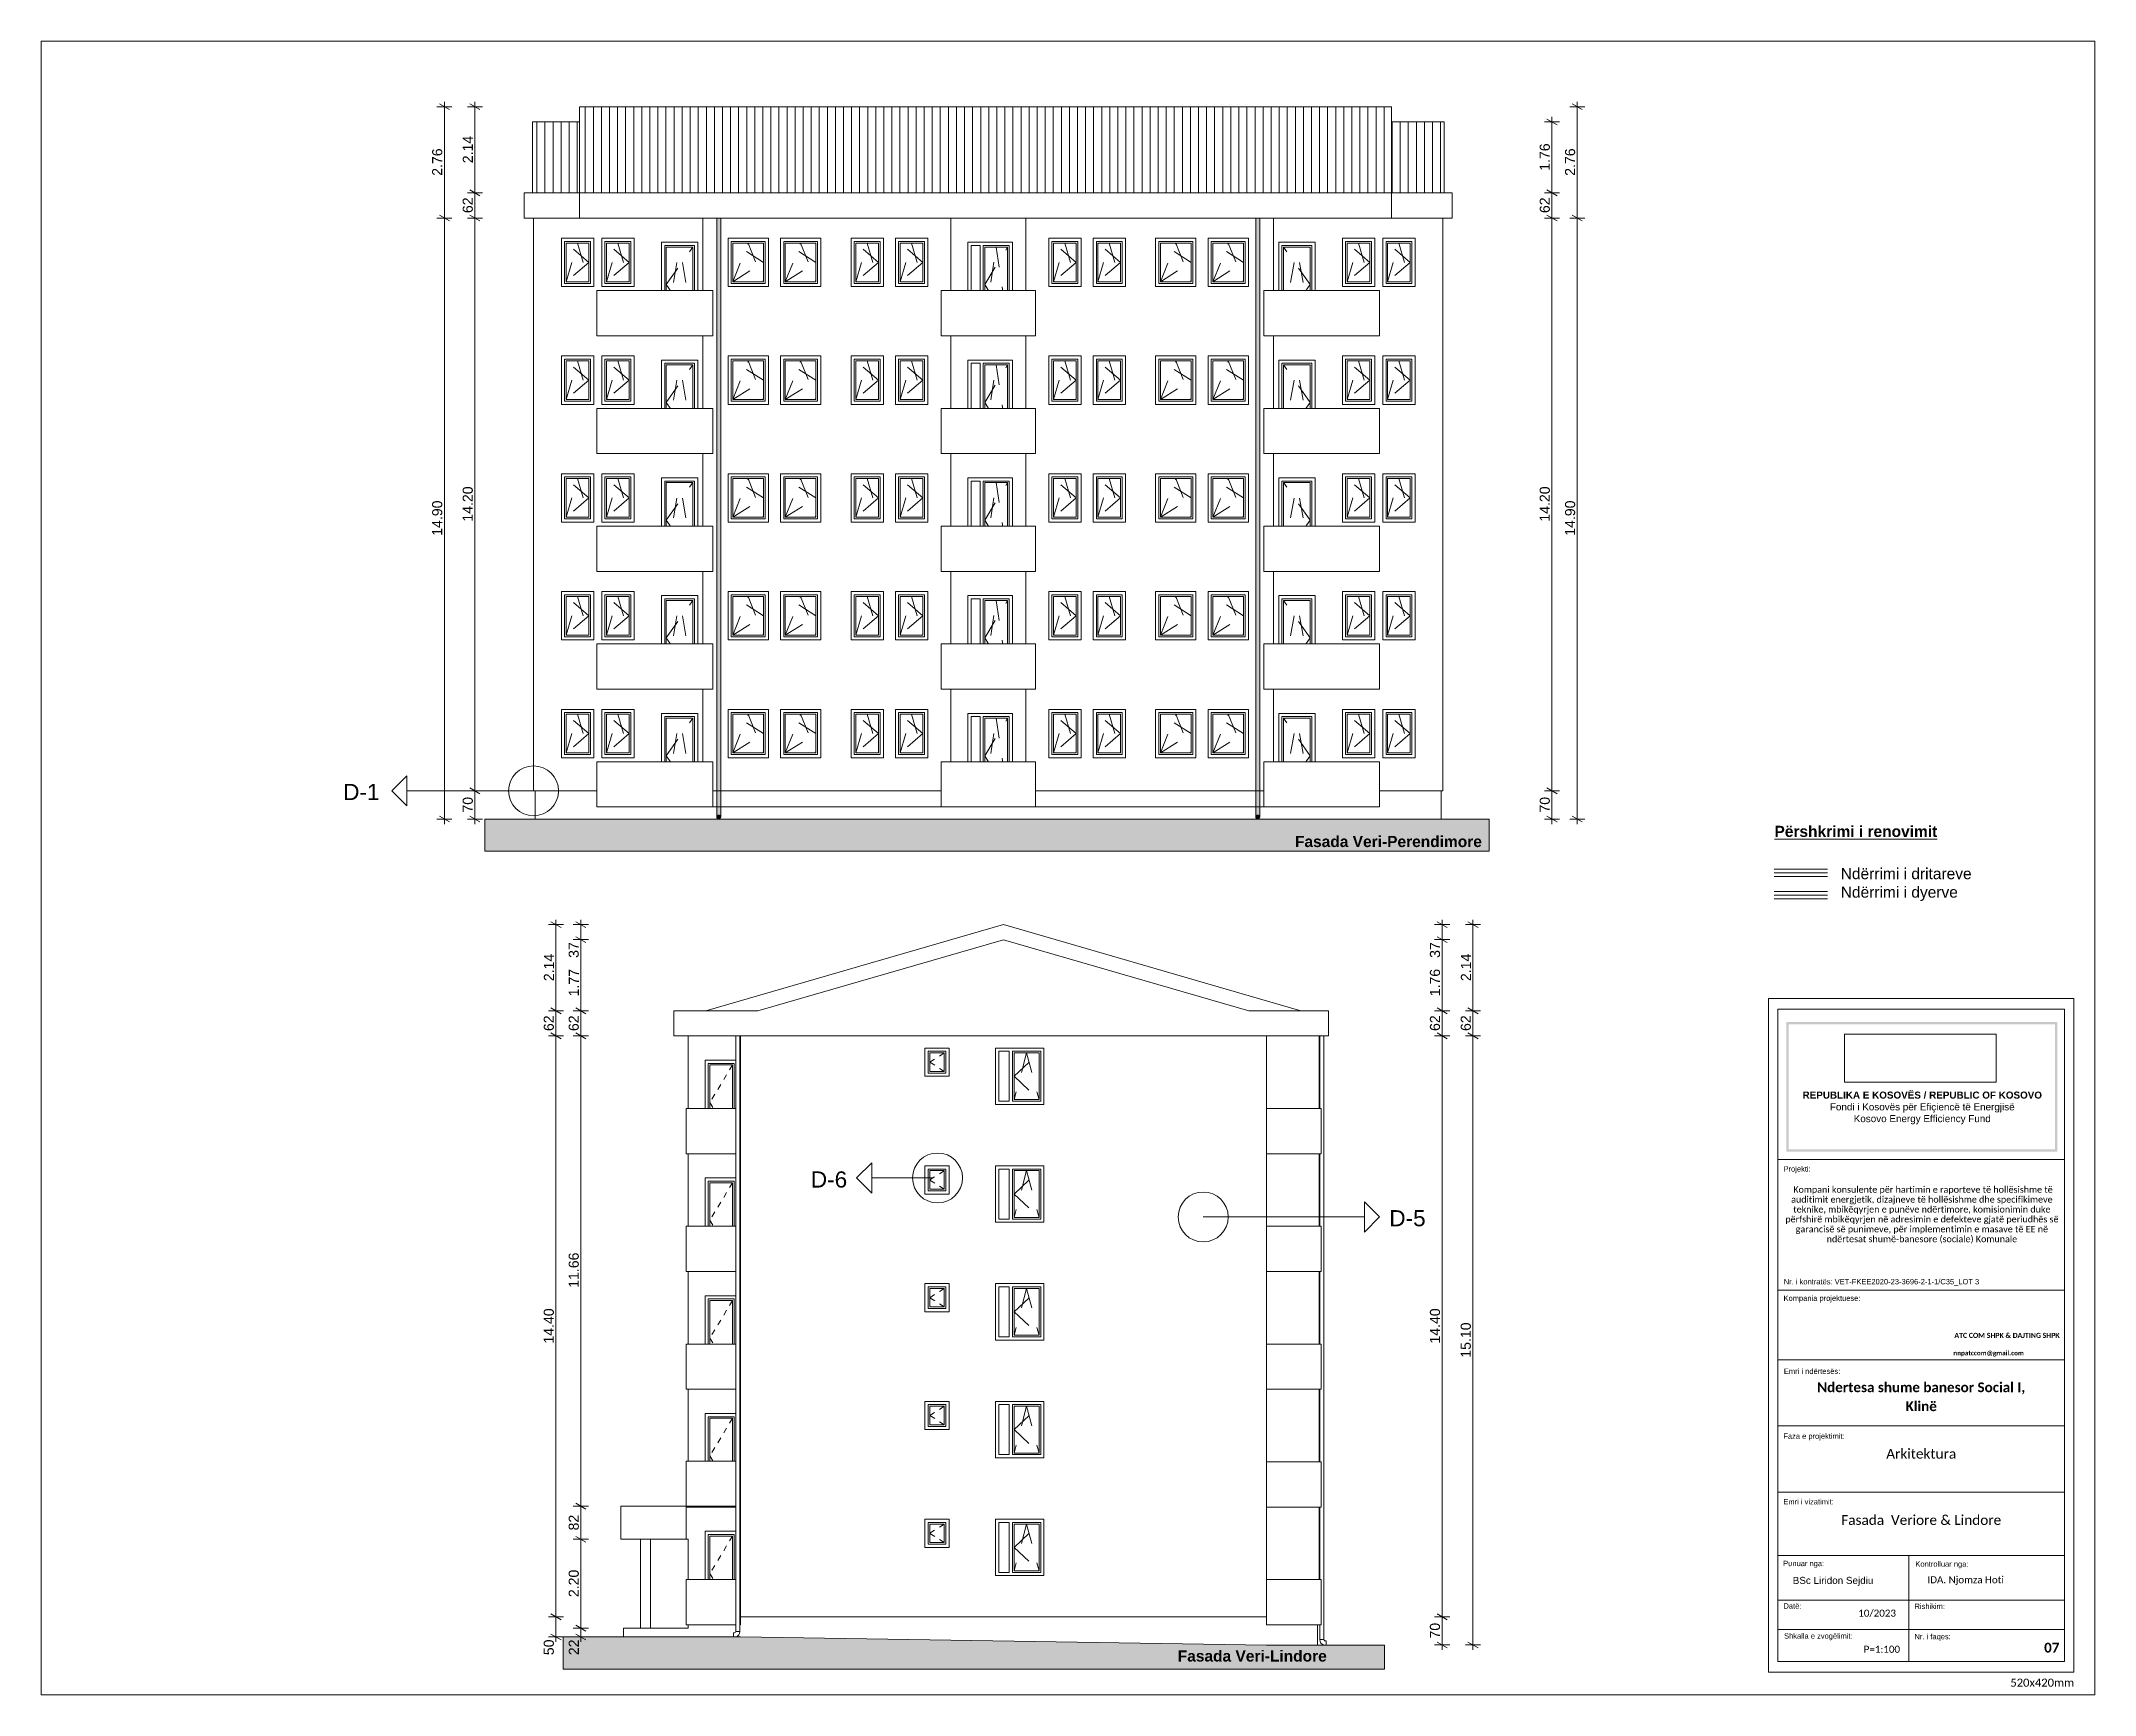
# Model space of a CAD drawing. Header units: feet. Extents: x 2573764 to 2624673, y -122443 to -81443.
import ezdxf

# ---------------------------------------------------------------- set-up
doc = ezdxf.new("R2010")
doc.units = ezdxf.units.FT
doc.header["$MEASUREMENT"] = 0
doc.header["$XCLIPFRAME"] = 0
doc.set_wipeout_variables(frame=1)
for name, pattern in [('Dashed', [282.222223, 141.111112, -141.111112]), ('thk_line_type', [1000, 500, -500]), ('Wipeout_Contour', [1000, 0, -1000])]:
    doc.linetypes.add(name, pattern=pattern)
for name, color, linetype, lineweight in [('2D Drafting - General_Pen_No__1', 7, 'Continuous', 5), ('2D Drafting - General_Pen_No__20', 1, 'Continuous', 5), ('Annotation - Text_Pen_No__1', 7, 'Continuous', 5), ('Annotation - Text_Pen_No__20', 1, 'Continuous', 5), ('Dimensioning - General_Pen_No__1', 7, 'Continuous', 5), ('Dimensioning - General_Pen_No__41', 7, 'Continuous', 5), ('Exterior walls_Pen_No__1', 7, 'Continuous', 5), ('Exterior walls_Pen_No__19', 255, 'Continuous', 5), ('Exterior walls_Pen_No__20', 1, 'Continuous', 5), ('Lines_Pen_No__20', 1, 'Continuous', 5), ('Shell - Roof_Pen_No__1', 7, 'Continuous', 5), ('Shell - Roof_Pen_No__20', 1, 'Continuous', 5), ('Shell - Roof_Pen_No__21', 7, 'Continuous', 5), ('Structural - Bearing_Pen_No__20', 1, 'Continuous', 5), ('Structural - Bearing_Pen_No__60', 230, 'Continuous', 5), ('Text blocks_Pen_No__1', 7, 'Continuous', 5)]:
    doc.layers.add(name, color=color, linetype=linetype, lineweight=lineweight)
for name, color, linetype, lineweight, true_color in [('2D Drafting - General_Pen_No__61', 7, 'Continuous', 5, 0x6a6a6a), ('Annotation - Text_Pen_No__61', 7, 'Continuous', 5, 0x6a6a6a), ('Shell - Roof_Pen_No__61', 7, 'Continuous', 5, 0x6a6a6a), ('Shell - Roof_Pen_No__81', 7, 'Continuous', 5, 0x6a6a6a), ('Structural - Bearing_Pen_No__86', 7, 'Continuous', 5, 0x5555ff)]:
    doc.layers.add(name, color=color, linetype=linetype, lineweight=lineweight, true_color=true_color)
for name, color, linetype in [('Dimensioning - General', 7, 'Continuous'), ('Drawing & Figure', 7, 'Continuous'), ('Exterior walls', 7, 'Continuous'), ('Shell - Roof', 7, 'Continuous')]:
    doc.layers.add(name, color=color, linetype=linetype)
doc.styles.add('GENERATED_STYLE_1', font='arial.ttf')
doc.styles.add('GENERATED_STYLE_2', font='arialbd.ttf')
doc.styles.add('GENERATED_STYLE_3', font='calibri.ttf')
doc.styles.add('GENERATED_STYLE_4', font='calibrib.ttf')
doc.styles.add('GENERATED_STYLE_5', font='calibril.ttf')
doc.styles.add('GENERATED_STYLE_6', font='ARIALUNI.TTF')
doc.dimstyles.new('GENERATED_STYLE__1', dxfattribs={"dimtxt": 250, "dimasz": 190, "dimexe": 0.18, "dimexo": 3, "dimgap": 0.09, "dimtad": 1, "dimlfac": 0.001, "dimzin": 0, "dimdsep": 46, "dimtxsty": 'GENERATED_STYLE_1', "dimblk": 'ARROWHEAD_2', "dimblk1": 'ARROWHEAD_2', "dimblk2": 'ARROWHEAD_2', "dimcen": 0.09, "dimclrd": 7, "dimclre": 7, "dimclrt": 7, "dimadec": 0, "dimazin": 0, "dimtfac": 1, "dimtdec": 4, "dimtmove": 0, "dimatfit": 3, "dimfxl": 1, "dimtolj": 1, "dimtzin": 0, "dimarcsym": 0})
picture_1 = doc.add_image_def('image1.png', size_in_pixel=(354, 134))
pattern_1 = [(90, (2247653.82, -76424.97), (-200, 0), [])]

msp = doc.modelspace()

# ---------------------------------------------------------------- texts
at = {"layer": 'Annotation - Text_Pen_No__1', "color": 7, "style": 'GENERATED_STYLE_3'}
msp.add_text('IDA. Njomza Hoti', height=175, dxfattribs=at).set_placement((2620521.804, -119674.651))
at = {"layer": 'Annotation - Text_Pen_No__1', "color": 7, "linetype": 'Continuous', "lineweight": 5, "attachment_point": 2}
for s, insert, char_height, style in [('\\A1;REPUBLIKA E KOSOVËS / REPUBLIC OF KOSOVO\\P{\\fArial|b0|i0|c0|p34;Fondi i Kosovës për Efiçiencë të Energjisë\\PKosovo Energy Efficiency Fund\\P}', (2620393.801, -107484.903), 175, 'GENERATED_STYLE_2'), ('\\A1;ATC COM SHPK & DAJTING SHPK ', (2622494.396, -113466.994), 125, 'GENERATED_STYLE_4'), ('\\A1;Arkitektura', (2620367.337, -116342.297), 242.5, 'GENERATED_STYLE_3'), ('\\A1;Fasada  Veriore & Lindore', (2620367.337, -117985.198), 242.5, 'GENERATED_STYLE_3'), ('\\A1;BSc Liridon Sejdiu', (2618182.296, -119516.292), 175, 'GENERATED_STYLE_1'), ('\\A1;10/2023', (2619274.671, -120327.557), 175, 'GENERATED_STYLE_3'), ('\\A1; 07', (2623562.222, -121148.971), 242.5, 'GENERATED_STYLE_4'), ('\\A1;P=1:100', (2619392.255, -121222.896), 175, 'GENERATED_STYLE_3')]:
    msp.add_mtext(s, dxfattribs=dict(at, insert=insert, char_height=char_height, style=style))
at = {"layer": 'Annotation - Text_Pen_No__1', "color": 7, "linetype": 'Continuous', "lineweight": 5, "insert": (2620384.303, -109833.239), "char_height": 160, "width": 6797.99537, "attachment_point": 2, "line_spacing_factor": 0.919632, "style": 'GENERATED_STYLE_5'}
msp.add_mtext('\\A1; Kompani konsulente për hartimin e raporteve të hollësishme të auditimit energjetik, dizajneve të hollësishme dhe specifikimeve teknike, mbikëqyrjen e punëve ndërtimore, komisionimin duke përfshirë mbikëqyrjen në adresimin e defekteve gjatë periudhës së garancisë së punimeve, për implementimin e masave të EE në ndërtesat shumë-banesore (sociale) Komunale', dxfattribs=at)
at = {"layer": 'Annotation - Text_Pen_No__1', "color": 7, "linetype": 'Continuous', "lineweight": 5, "insert": (2620367.337, -114694.711), "char_height": 242.5, "attachment_point": 2, "line_spacing_factor": 1.16153, "style": 'GENERATED_STYLE_4'}
msp.add_mtext('\\A1;Ndertesa shume banesor Social I, \\PKlinë', dxfattribs=at)
at = {"layer": 'Annotation - Text_Pen_No__20', "color": 1, "linetype": 'Continuous', "lineweight": 5, "char_height": 400, "attachment_point": 2, "style": 'GENERATED_STYLE_6'}
for s, insert in [('\\A1;D-1', (2581702.42, -99857.886)), ('\\A1;D-6', (2593295.228, -109463.861)), ('\\A1;D-5', (2607633.374, -110424.654))]:
    msp.add_mtext(s, dxfattribs=dict(at, insert=insert))
at = {"layer": 'Annotation - Text_Pen_No__61', "color": 251, "linetype": 'Continuous', "lineweight": 5, "true_color": 0x6a6a6a, "insert": (2623366.878, -122038.484), "char_height": 200, "attachment_point": 2, "style": 'GENERATED_STYLE_3'}
msp.add_mtext('\\A1;520x420mm', dxfattribs=at)
at = {"layer": 'Dimensioning - General_Pen_No__41', "color": 7, "linetype": 'Continuous', "lineweight": 5, "attachment_point": 7}
for s, insert, char_height, style in [('\\A1;Fasada Veri-Perendimore', (2604844.665, -101427.61), 275, 'GENERATED_STYLE_2'), ('\\A1;{\\LPërshkrimi i renovimit}', (2616730.212, -101176.209), 275, 'GENERATED_STYLE_2'), ('\\A1;Projekti:', (2616955.696, -109509.217), 133.375, 'GENERATED_STYLE_1'), ('\\A1;Nr. i kontratës: VET-FKEE2020-23-3696-2-1-1/C35_LOT 3', (2616959.443, -112302.81), 133.375, 'GENERATED_STYLE_1'), ('\\A1;Kompania projektuese:', (2616954.788, -112714.56), 133.375, 'GENERATED_STYLE_1'), ('\\A1;Emri i ndërtesës:', (2616963.353, -114486.766), 133.375, 'GENERATED_STYLE_1'), ('\\A1;Faza e projektimit:', (2616949.156, -116133.742), 133.375, 'GENERATED_STYLE_1'), ('\\A1;Emri i vizatimit:', (2616949.621, -117722.019), 133.375, 'GENERATED_STYLE_1'), ('\\A1;Punuar nga:', (2616945.461, -119290.581), 133.375, 'GENERATED_STYLE_1'), ('\\A1;Kontrolluar nga:', (2620223.098, -119303.758), 133.375, 'GENERATED_STYLE_1'), ('\\A1;Datë:', (2616953.466, -120305.367), 133.375, 'GENERATED_STYLE_1'), ('\\A1;Rishikim:', (2620201.304, -120313.589), 133.375, 'GENERATED_STYLE_1'), ('\\A1;Shkalla e zvogëlimit:', (2616968.301, -121087.97), 133.375, 'GENERATED_STYLE_1'), ('\\A1;Nr. i faqes:', (2620200.12, -121103.566), 133.375, 'GENERATED_STYLE_1'), ('\\A1;Fasada Veri-Lindore', (2601939.279, -121618.87), 275, 'GENERATED_STYLE_2')]:
    msp.add_mtext(s, dxfattribs=dict(at, insert=insert, char_height=char_height, style=style))
at = {"layer": 'Dimensioning - General_Pen_No__41', "color": 7, "linetype": 'Continuous', "lineweight": 5, "insert": (2621164.444, -114054.203), "char_height": 115, "attachment_point": 7, "line_spacing_factor": 0.922253, "style": 'GENERATED_STYLE_1'}
msp.add_mtext('\\A1;\\pt737.29,1517,2350.4,3281.9;{\\fCalibri|b1|i0|c0|p34;nnpatccom@gmail.com}', dxfattribs=at)
at = {"layer": 'Text blocks_Pen_No__1', "color": 7, "linetype": 'Continuous', "lineweight": 5, "insert": (2618372.642, -101944.736), "char_height": 275, "attachment_point": 1, "style": 'GENERATED_STYLE_1'}
msp.add_mtext('\\A1;Ndërrimi i dritareve\\PNdërrimi i dyerve\\P', dxfattribs=at)

# ---------------------------------------------------------------- blocks, each defined once
blk = doc.blocks.new('*D1', base_point=(2247654, -76425))
at = {"layer": 'Dimensioning - General_Pen_No__1', "color": 7, "linetype": 'Continuous', "lineweight": 5, "transparency": 16777216}
for p, q in [((2611402, -100029), (2611027, -100029)), ((2611090, -99957), (2611340, -100102)), ((2611215, -100729), (2611215, -100029)), ((2611402, -100729), (2611027, -100729)), ((2611090, -100657), (2611340, -100802)), ((2611215, -100852), (2611215, -100729))]:
    blk.add_line(p, q, dxfattribs=at)
at = {"layer": 'Dimensioning - General_Pen_No__1', "color": 7, "lineweight": 5, "transparency": 16777216, "insert": (2611165, -100569), "char_height": 250, "attachment_point": 7, "rotation": 90, "style": 'GENERATED_STYLE_1'}
blk.add_mtext('\\A1;70', dxfattribs=at)
blk = doc.blocks.new('ARROWHEAD_2')
at = {"color": 0, "linetype": 'Continuous', "lineweight": 0}
for p, q in [((0, 0), (-1, 0)), ((-0.38, -0.66), (0.38, 0.66))]:
    blk.add_line(p, q, dxfattribs=at)
blk = doc.blocks.new('*D3', base_point=(2247654, -76425))
at = {"layer": 'Dimensioning - General_Pen_No__1', "color": 7, "linetype": 'Continuous', "lineweight": 5, "transparency": 16777216}
for p, q in [((2611402, -85829), (2611027, -85829)), ((2611090, -85757), (2611340, -85902)), ((2611215, -100029), (2611215, -85829)), ((2611402, -100029), (2611027, -100029)), ((2611090, -99957), (2611340, -100102))]:
    blk.add_line(p, q, dxfattribs=at)
at = {"layer": 'Dimensioning - General_Pen_No__1', "color": 7, "lineweight": 5, "transparency": 16777216, "insert": (2611165, -93357), "char_height": 250, "attachment_point": 7, "rotation": 90, "style": 'GENERATED_STYLE_1'}
blk.add_mtext('\\A1;14.20', dxfattribs=at)
blk = doc.blocks.new('*D4', base_point=(2247654, -76425))
at = {"layer": 'Dimensioning - General_Pen_No__1', "color": 7, "linetype": 'Continuous', "lineweight": 5, "transparency": 16777216}
for p, q in [((2611402, -85206), (2611027, -85206)), ((2611090, -85134), (2611340, -85278)), ((2611215, -85829), (2611215, -85206)), ((2611402, -85829), (2611027, -85829)), ((2611090, -85757), (2611340, -85902))]:
    blk.add_line(p, q, dxfattribs=at)
at = {"layer": 'Dimensioning - General_Pen_No__1', "color": 7, "lineweight": 5, "transparency": 16777216, "insert": (2611165, -85707), "char_height": 250, "attachment_point": 7, "rotation": 90, "style": 'GENERATED_STYLE_1'}
blk.add_mtext('\\A1;62', dxfattribs=at)
blk = doc.blocks.new('*D5', base_point=(2247654, -76425))
at = {"layer": 'Dimensioning - General_Pen_No__1', "color": 7, "linetype": 'Continuous', "lineweight": 5, "transparency": 16777216}
for p, q in [((2611402, -83447), (2611027, -83447)), ((2611340, -83519), (2611090, -83375)), ((2611215, -83447), (2611215, -83325)), ((2611215, -85206), (2611215, -83447)), ((2611402, -85206), (2611027, -85206)), ((2611090, -85134), (2611340, -85278))]:
    blk.add_line(p, q, dxfattribs=at)
at = {"layer": 'Dimensioning - General_Pen_No__1', "color": 7, "lineweight": 5, "transparency": 16777216, "insert": (2611165, -84659), "char_height": 250, "attachment_point": 7, "rotation": 90, "style": 'GENERATED_STYLE_1'}
blk.add_mtext('\\A1;1.76', dxfattribs=at)
blk = doc.blocks.new('*D6', base_point=(2247654, -76425))
at = {"layer": 'Dimensioning - General_Pen_No__1', "color": 7, "linetype": 'Continuous', "lineweight": 5, "transparency": 16777216}
for p, q in [((2612029, -85829), (2611654, -85829)), ((2611717, -85757), (2611967, -85902)), ((2611842, -100729), (2611842, -85829)), ((2612029, -100729), (2611654, -100729)), ((2611717, -100657), (2611967, -100802)), ((2611842, -100852), (2611842, -100729))]:
    blk.add_line(p, q, dxfattribs=at)
at = {"layer": 'Dimensioning - General_Pen_No__1', "color": 7, "lineweight": 5, "transparency": 16777216, "insert": (2611792, -93707), "char_height": 250, "attachment_point": 7, "rotation": 90, "style": 'GENERATED_STYLE_1'}
blk.add_mtext('\\A1;14.90', dxfattribs=at)
blk = doc.blocks.new('*D7', base_point=(2247654, -76425))
at = {"layer": 'Dimensioning - General_Pen_No__1', "color": 7, "linetype": 'Continuous', "lineweight": 5, "transparency": 16777216}
for p, q in [((2611842, -83070), (2611842, -82948)), ((2612029, -83070), (2611654, -83070)), ((2611967, -83143), (2611717, -82998)), ((2611842, -85829), (2611842, -83070)), ((2612029, -85829), (2611654, -85829)), ((2611717, -85757), (2611967, -85902))]:
    blk.add_line(p, q, dxfattribs=at)
at = {"layer": 'Dimensioning - General_Pen_No__1', "color": 7, "lineweight": 5, "transparency": 16777216, "insert": (2611792, -84783), "char_height": 250, "attachment_point": 7, "rotation": 90, "style": 'GENERATED_STYLE_1'}
blk.add_mtext('\\A1;2.76', dxfattribs=at)
blk = doc.blocks.new('*D8', base_point=(2247654, -76425))
at = {"layer": 'Dimensioning - General_Pen_No__1', "color": 7, "linetype": 'Continuous', "lineweight": 5, "transparency": 16777216}
for p, q in [((2584705, -100029), (2584330, -100029)), ((2584393, -99957), (2584643, -100102)), ((2584518, -100729), (2584518, -100029)), ((2584705, -100729), (2584330, -100729)), ((2584393, -100657), (2584643, -100802)), ((2584518, -100852), (2584518, -100729))]:
    blk.add_line(p, q, dxfattribs=at)
at = {"layer": 'Dimensioning - General_Pen_No__1', "color": 7, "lineweight": 5, "transparency": 16777216, "insert": (2584468, -100569), "char_height": 250, "attachment_point": 7, "rotation": 90, "style": 'GENERATED_STYLE_1'}
blk.add_mtext('\\A1;70', dxfattribs=at)
blk = doc.blocks.new('*D9', base_point=(2247654, -76425))
at = {"layer": 'Dimensioning - General_Pen_No__1', "color": 7, "linetype": 'Continuous', "lineweight": 5, "transparency": 16777216}
for p, q in [((2584705, -85829), (2584330, -85829)), ((2584393, -85757), (2584643, -85902)), ((2584518, -100029), (2584518, -85829)), ((2584705, -100029), (2584330, -100029)), ((2584393, -99957), (2584643, -100102))]:
    blk.add_line(p, q, dxfattribs=at)
at = {"layer": 'Dimensioning - General_Pen_No__1', "color": 7, "lineweight": 5, "transparency": 16777216, "insert": (2584468, -93357), "char_height": 250, "attachment_point": 7, "rotation": 90, "style": 'GENERATED_STYLE_1'}
blk.add_mtext('\\A1;14.20', dxfattribs=at)
blk = doc.blocks.new('*D10', base_point=(2247654, -76425))
at = {"layer": 'Dimensioning - General_Pen_No__1', "color": 7, "linetype": 'Continuous', "lineweight": 5, "transparency": 16777216}
for p, q in [((2584705, -85206), (2584330, -85206)), ((2584393, -85134), (2584643, -85278)), ((2584518, -85829), (2584518, -85206)), ((2584705, -85829), (2584330, -85829)), ((2584393, -85757), (2584643, -85902))]:
    blk.add_line(p, q, dxfattribs=at)
at = {"layer": 'Dimensioning - General_Pen_No__1', "color": 7, "lineweight": 5, "transparency": 16777216, "insert": (2584468, -85707), "char_height": 250, "attachment_point": 7, "rotation": 90, "style": 'GENERATED_STYLE_1'}
blk.add_mtext('\\A1;62', dxfattribs=at)
blk = doc.blocks.new('*D11', base_point=(2247654, -76425))
at = {"layer": 'Dimensioning - General_Pen_No__1', "color": 7, "linetype": 'Continuous', "lineweight": 5, "transparency": 16777216}
for p, q in [((2584518, -83070), (2584518, -82948)), ((2584705, -83070), (2584330, -83070)), ((2584643, -83143), (2584393, -82998)), ((2584518, -85206), (2584518, -83070)), ((2584705, -85206), (2584330, -85206)), ((2584393, -85134), (2584643, -85278))]:
    blk.add_line(p, q, dxfattribs=at)
at = {"layer": 'Dimensioning - General_Pen_No__1', "color": 7, "lineweight": 5, "transparency": 16777216, "insert": (2584468, -84471), "char_height": 250, "attachment_point": 7, "rotation": 90, "style": 'GENERATED_STYLE_1'}
blk.add_mtext('\\A1;2.14', dxfattribs=at)
blk = doc.blocks.new('*D12', base_point=(2247654, -76425))
at = {"layer": 'Dimensioning - General_Pen_No__1', "color": 7, "linetype": 'Continuous', "lineweight": 5, "transparency": 16777216}
for p, q in [((2583949, -85829), (2583574, -85829)), ((2583636, -85757), (2583886, -85902)), ((2583761, -100729), (2583761, -85829)), ((2583949, -100729), (2583574, -100729)), ((2583636, -100657), (2583886, -100802)), ((2583761, -100852), (2583761, -100729))]:
    blk.add_line(p, q, dxfattribs=at)
at = {"layer": 'Dimensioning - General_Pen_No__1', "color": 7, "lineweight": 5, "transparency": 16777216, "insert": (2583711, -93707), "char_height": 250, "attachment_point": 7, "rotation": 90, "style": 'GENERATED_STYLE_1'}
blk.add_mtext('\\A1;14.90', dxfattribs=at)
blk = doc.blocks.new('*D13', base_point=(2247654, -76425))
at = {"layer": 'Dimensioning - General_Pen_No__1', "color": 7, "linetype": 'Continuous', "lineweight": 5, "transparency": 16777216}
for p, q in [((2583761, -83070), (2583761, -82948)), ((2583949, -83070), (2583574, -83070)), ((2583886, -83143), (2583636, -82998)), ((2583761, -85829), (2583761, -83070)), ((2583949, -85829), (2583574, -85829)), ((2583636, -85757), (2583886, -85902))]:
    blk.add_line(p, q, dxfattribs=at)
at = {"layer": 'Dimensioning - General_Pen_No__1', "color": 7, "lineweight": 5, "transparency": 16777216, "insert": (2583711, -84783), "char_height": 250, "attachment_point": 7, "rotation": 90, "style": 'GENERATED_STYLE_1'}
blk.add_mtext('\\A1;2.76', dxfattribs=at)
blk = doc.blocks.new('*D14', base_point=(2247654, -76425))
at = {"layer": 'Dimensioning - General_Pen_No__1', "color": 7, "linetype": 'Continuous', "lineweight": 5, "transparency": 16777216}
for p, q in [((2608680, -120505), (2608305, -120505)), ((2608368, -120433), (2608618, -120578)), ((2608493, -121205), (2608493, -120505)), ((2608368, -121133), (2608618, -121278)), ((2608680, -121205), (2608305, -121205)), ((2608493, -121328), (2608493, -121205))]:
    blk.add_line(p, q, dxfattribs=at)
at = {"layer": 'Dimensioning - General_Pen_No__1', "color": 7, "lineweight": 5, "transparency": 16777216, "insert": (2608443, -121045), "char_height": 250, "attachment_point": 7, "rotation": 90, "style": 'GENERATED_STYLE_1'}
blk.add_mtext('\\A1;70', dxfattribs=at)
blk = doc.blocks.new('*D15', base_point=(2247654, -76425))
at = {"layer": 'Dimensioning - General_Pen_No__1', "color": 7, "linetype": 'Continuous', "lineweight": 5, "transparency": 16777216}
for p, q in [((2608680, -106105), (2608305, -106105)), ((2608368, -106033), (2608618, -106178)), ((2608493, -120505), (2608493, -106105)), ((2608680, -120505), (2608305, -120505)), ((2608368, -120433), (2608618, -120578))]:
    blk.add_line(p, q, dxfattribs=at)
at = {"layer": 'Dimensioning - General_Pen_No__1', "color": 7, "lineweight": 5, "transparency": 16777216, "insert": (2608443, -113733), "char_height": 250, "attachment_point": 7, "rotation": 90, "style": 'GENERATED_STYLE_1'}
blk.add_mtext('\\A1;14.40', dxfattribs=at)
blk = doc.blocks.new('*D16', base_point=(2247654, -76425))
at = {"layer": 'Dimensioning - General_Pen_No__1', "color": 7, "linetype": 'Continuous', "lineweight": 5, "transparency": 16777216}
for p, q in [((2608680, -105482), (2608305, -105482)), ((2608368, -105410), (2608618, -105554)), ((2608493, -106105), (2608493, -105482)), ((2608680, -106105), (2608305, -106105)), ((2608368, -106033), (2608618, -106178))]:
    blk.add_line(p, q, dxfattribs=at)
at = {"layer": 'Dimensioning - General_Pen_No__1', "color": 7, "lineweight": 5, "transparency": 16777216, "insert": (2608443, -105983), "char_height": 250, "attachment_point": 7, "rotation": 90, "style": 'GENERATED_STYLE_1'}
blk.add_mtext('\\A1;62', dxfattribs=at)
blk = doc.blocks.new('*D17', base_point=(2247654, -76425))
at = {"layer": 'Dimensioning - General_Pen_No__1', "color": 7, "linetype": 'Continuous', "lineweight": 5, "transparency": 16777216}
for p, q in [((2608680, -103719), (2608305, -103719)), ((2608368, -103647), (2608618, -103792)), ((2608493, -105482), (2608493, -103719)), ((2608680, -105482), (2608305, -105482)), ((2608368, -105410), (2608618, -105554))]:
    blk.add_line(p, q, dxfattribs=at)
at = {"layer": 'Dimensioning - General_Pen_No__1', "color": 7, "lineweight": 5, "transparency": 16777216, "char_height": 250, "attachment_point": 7, "rotation": 90, "style": 'GENERATED_STYLE_1'}
for s, insert in [('\\A1;37', (2608443, -104171)), ('\\A1;1.76', (2608443, -105123))]:
    blk.add_mtext(s, dxfattribs=dict(at, insert=insert))
blk = doc.blocks.new('*D18', base_point=(2247654, -76425))
at = {"layer": 'Dimensioning - General_Pen_No__1', "color": 7, "linetype": 'Continuous', "lineweight": 5, "transparency": 16777216}
for p, q in [((2608618, -103419), (2608368, -103274)), ((2608493, -103346), (2608493, -103224)), ((2608680, -103346), (2608305, -103346)), ((2608680, -103719), (2608305, -103719)), ((2608368, -103647), (2608618, -103792)), ((2608493, -103719), (2608493, -103346))]:
    blk.add_line(p, q, dxfattribs=at)
blk = doc.blocks.new('*D19', base_point=(2247654, -76425))
at = {"layer": 'Dimensioning - General_Pen_No__1', "color": 7, "linetype": 'Continuous', "lineweight": 5, "transparency": 16777216}
for p, q in [((2609444, -106105), (2609069, -106105)), ((2609132, -106033), (2609382, -106178)), ((2609257, -121205), (2609257, -106105)), ((2609132, -121133), (2609382, -121278)), ((2609444, -121205), (2609069, -121205)), ((2609257, -121328), (2609257, -121205))]:
    blk.add_line(p, q, dxfattribs=at)
at = {"layer": 'Dimensioning - General_Pen_No__1', "color": 7, "lineweight": 5, "transparency": 16777216, "insert": (2609207, -114083), "char_height": 250, "attachment_point": 7, "rotation": 90, "style": 'GENERATED_STYLE_1'}
blk.add_mtext('\\A1;15.10', dxfattribs=at)
blk = doc.blocks.new('*D20', base_point=(2247654, -76425))
at = {"layer": 'Dimensioning - General_Pen_No__1', "color": 7, "linetype": 'Continuous', "lineweight": 5, "transparency": 16777216}
for p, q in [((2609444, -105482), (2609069, -105482)), ((2609132, -105410), (2609382, -105554)), ((2609257, -106105), (2609257, -105482)), ((2609444, -106105), (2609069, -106105)), ((2609132, -106033), (2609382, -106178))]:
    blk.add_line(p, q, dxfattribs=at)
at = {"layer": 'Dimensioning - General_Pen_No__1', "color": 7, "lineweight": 5, "transparency": 16777216, "insert": (2609207, -105983), "char_height": 250, "attachment_point": 7, "rotation": 90, "style": 'GENERATED_STYLE_1'}
blk.add_mtext('\\A1;62', dxfattribs=at)
blk = doc.blocks.new('*D21', base_point=(2247654, -76425))
at = {"layer": 'Dimensioning - General_Pen_No__1', "color": 7, "linetype": 'Continuous', "lineweight": 5, "transparency": 16777216}
for p, q in [((2609382, -103419), (2609132, -103274)), ((2609257, -103346), (2609257, -103224)), ((2609444, -103346), (2609069, -103346)), ((2609257, -105482), (2609257, -103346)), ((2609444, -105482), (2609069, -105482)), ((2609132, -105410), (2609382, -105554))]:
    blk.add_line(p, q, dxfattribs=at)
at = {"layer": 'Dimensioning - General_Pen_No__1', "color": 7, "lineweight": 5, "transparency": 16777216, "insert": (2609207, -104747), "char_height": 250, "attachment_point": 7, "rotation": 90, "style": 'GENERATED_STYLE_1'}
blk.add_mtext('\\A1;2.14', dxfattribs=at)
blk = doc.blocks.new('*D22', base_point=(2247654, -76425))
at = {"layer": 'Dimensioning - General_Pen_No__1', "color": 7, "linetype": 'Continuous', "lineweight": 5, "transparency": 16777216}
for p, q in [((2587332, -120785), (2586957, -120785)), ((2587332, -121005), (2586957, -121005)), ((2587020, -120713), (2587270, -120858)), ((2587020, -120933), (2587270, -121078)), ((2587145, -121005), (2587145, -120785)), ((2587145, -121128), (2587145, -121005))]:
    blk.add_line(p, q, dxfattribs=at)
at = {"layer": 'Dimensioning - General_Pen_No__1', "color": 7, "lineweight": 5, "transparency": 16777216, "insert": (2587095, -121457), "char_height": 250, "attachment_point": 7, "rotation": 90, "style": 'GENERATED_STYLE_1'}
blk.add_mtext('\\A1;22', dxfattribs=at)
blk = doc.blocks.new('*D23', base_point=(2247654, -76425))
at = {"layer": 'Dimensioning - General_Pen_No__1', "color": 7, "linetype": 'Continuous', "lineweight": 5, "transparency": 16777216}
for p, q in [((2587332, -118585), (2586957, -118585)), ((2587020, -118513), (2587270, -118658)), ((2587145, -120785), (2587145, -118585)), ((2587332, -120785), (2586957, -120785)), ((2587020, -120713), (2587270, -120858))]:
    blk.add_line(p, q, dxfattribs=at)
at = {"layer": 'Dimensioning - General_Pen_No__1', "color": 7, "lineweight": 5, "transparency": 16777216, "insert": (2587095, -120018), "char_height": 250, "attachment_point": 7, "rotation": 90, "style": 'GENERATED_STYLE_1'}
blk.add_mtext('\\A1;2.20', dxfattribs=at)
blk = doc.blocks.new('*D24', base_point=(2247654, -76425))
at = {"layer": 'Dimensioning - General_Pen_No__1', "color": 7, "linetype": 'Continuous', "lineweight": 5, "transparency": 16777216}
for p, q in [((2587332, -117765), (2586957, -117765)), ((2587020, -117693), (2587270, -117838)), ((2587145, -118585), (2587145, -117765)), ((2587332, -118585), (2586957, -118585)), ((2587020, -118513), (2587270, -118658))]:
    blk.add_line(p, q, dxfattribs=at)
at = {"layer": 'Dimensioning - General_Pen_No__1', "color": 7, "lineweight": 5, "transparency": 16777216, "insert": (2587095, -118365), "char_height": 250, "attachment_point": 7, "rotation": 90, "style": 'GENERATED_STYLE_1'}
blk.add_mtext('\\A1;82', dxfattribs=at)
blk = doc.blocks.new('*D25', base_point=(2247654, -76425))
at = {"layer": 'Dimensioning - General_Pen_No__1', "color": 7, "linetype": 'Continuous', "lineweight": 5, "transparency": 16777216}
for p, q in [((2587332, -106105), (2586957, -106105)), ((2587020, -106033), (2587270, -106178)), ((2587145, -117765), (2587145, -106105)), ((2587332, -117765), (2586957, -117765)), ((2587020, -117693), (2587270, -117838))]:
    blk.add_line(p, q, dxfattribs=at)
at = {"layer": 'Dimensioning - General_Pen_No__1', "color": 7, "lineweight": 5, "transparency": 16777216, "insert": (2587095, -112350), "char_height": 250, "attachment_point": 7, "rotation": 90, "style": 'GENERATED_STYLE_1'}
blk.add_mtext('\\A1;11.66', dxfattribs=at)
blk = doc.blocks.new('*D26', base_point=(2247654, -76425))
at = {"layer": 'Dimensioning - General_Pen_No__1', "color": 7, "linetype": 'Continuous', "lineweight": 5, "transparency": 16777216}
for p, q in [((2587332, -105485), (2586957, -105485)), ((2587020, -105413), (2587270, -105558)), ((2587145, -106105), (2587145, -105485)), ((2587332, -106105), (2586957, -106105)), ((2587020, -106033), (2587270, -106178))]:
    blk.add_line(p, q, dxfattribs=at)
at = {"layer": 'Dimensioning - General_Pen_No__1', "color": 7, "lineweight": 5, "transparency": 16777216, "insert": (2587095, -105985), "char_height": 250, "attachment_point": 7, "rotation": 90, "style": 'GENERATED_STYLE_1'}
blk.add_mtext('\\A1;62', dxfattribs=at)
blk = doc.blocks.new('*D27', base_point=(2247654, -76425))
at = {"layer": 'Dimensioning - General_Pen_No__1', "color": 7, "linetype": 'Continuous', "lineweight": 5, "transparency": 16777216}
for p, q in [((2587332, -103719), (2586957, -103719)), ((2587020, -103647), (2587270, -103792)), ((2587145, -105485), (2587145, -103719)), ((2587332, -105485), (2586957, -105485)), ((2587020, -105413), (2587270, -105558))]:
    blk.add_line(p, q, dxfattribs=at)
at = {"layer": 'Dimensioning - General_Pen_No__1', "color": 7, "lineweight": 5, "transparency": 16777216, "char_height": 250, "attachment_point": 7, "rotation": 90, "style": 'GENERATED_STYLE_1'}
for s, insert in [('\\A1;37', (2587095, -104171)), ('\\A1;1.77', (2587095, -105125))]:
    blk.add_mtext(s, dxfattribs=dict(at, insert=insert))
blk = doc.blocks.new('*D28', base_point=(2247654, -76425))
at = {"layer": 'Dimensioning - General_Pen_No__1', "color": 7, "linetype": 'Continuous', "lineweight": 5, "transparency": 16777216}
for p, q in [((2587270, -103419), (2587020, -103274)), ((2587145, -103346), (2587145, -103224)), ((2587332, -103346), (2586957, -103346)), ((2587332, -103719), (2586957, -103719)), ((2587020, -103647), (2587270, -103792)), ((2587145, -103719), (2587145, -103346))]:
    blk.add_line(p, q, dxfattribs=at)
blk = doc.blocks.new('*D29', base_point=(2247654, -76425))
at = {"layer": 'Dimensioning - General_Pen_No__1', "color": 7, "linetype": 'Continuous', "lineweight": 5, "transparency": 16777216}
for p, q in [((2586714, -120505), (2586339, -120505)), ((2586402, -120433), (2586652, -120578)), ((2586527, -121005), (2586527, -120505)), ((2586714, -121005), (2586339, -121005)), ((2586402, -120933), (2586652, -121078)), ((2586527, -121128), (2586527, -121005))]:
    blk.add_line(p, q, dxfattribs=at)
at = {"layer": 'Dimensioning - General_Pen_No__1', "color": 7, "lineweight": 5, "transparency": 16777216, "insert": (2586477, -121457), "char_height": 250, "attachment_point": 7, "rotation": 90, "style": 'GENERATED_STYLE_1'}
blk.add_mtext('\\A1;50', dxfattribs=at)
blk = doc.blocks.new('*D30', base_point=(2247654, -76425))
at = {"layer": 'Dimensioning - General_Pen_No__1', "color": 7, "linetype": 'Continuous', "lineweight": 5, "transparency": 16777216}
for p, q in [((2586714, -106105), (2586339, -106105)), ((2586402, -106033), (2586652, -106178)), ((2586527, -120505), (2586527, -106105)), ((2586714, -120505), (2586339, -120505)), ((2586402, -120433), (2586652, -120578))]:
    blk.add_line(p, q, dxfattribs=at)
at = {"layer": 'Dimensioning - General_Pen_No__1', "color": 7, "lineweight": 5, "transparency": 16777216, "insert": (2586477, -113733), "char_height": 250, "attachment_point": 7, "rotation": 90, "style": 'GENERATED_STYLE_1'}
blk.add_mtext('\\A1;14.40', dxfattribs=at)
blk = doc.blocks.new('*D31', base_point=(2247654, -76425))
at = {"layer": 'Dimensioning - General_Pen_No__1', "color": 7, "linetype": 'Continuous', "lineweight": 5, "transparency": 16777216}
for p, q in [((2586714, -105485), (2586339, -105485)), ((2586402, -105413), (2586652, -105558)), ((2586527, -106105), (2586527, -105485)), ((2586714, -106105), (2586339, -106105)), ((2586402, -106033), (2586652, -106178))]:
    blk.add_line(p, q, dxfattribs=at)
at = {"layer": 'Dimensioning - General_Pen_No__1', "color": 7, "lineweight": 5, "transparency": 16777216, "insert": (2586477, -105985), "char_height": 250, "attachment_point": 7, "rotation": 90, "style": 'GENERATED_STYLE_1'}
blk.add_mtext('\\A1;62', dxfattribs=at)
blk = doc.blocks.new('*D32', base_point=(2247654, -76425))
at = {"layer": 'Dimensioning - General_Pen_No__1', "color": 7, "linetype": 'Continuous', "lineweight": 5, "transparency": 16777216}
for p, q in [((2586652, -103419), (2586402, -103274)), ((2586527, -103346), (2586527, -103224)), ((2586714, -103346), (2586339, -103346)), ((2586527, -105485), (2586527, -103346)), ((2586714, -105485), (2586339, -105485)), ((2586402, -105413), (2586652, -105558))]:
    blk.add_line(p, q, dxfattribs=at)
at = {"layer": 'Dimensioning - General_Pen_No__1', "color": 7, "lineweight": 5, "transparency": 16777216, "insert": (2586477, -104748), "char_height": 250, "attachment_point": 7, "rotation": 90, "style": 'GENERATED_STYLE_1'}
blk.add_mtext('\\A1;2.14', dxfattribs=at)
blk = doc.blocks.new('Wall_1', base_point=(2603921, -85829))
at = {"layer": 'Exterior walls', "linetype": 'Continuous', "lineweight": 5}
blk.add_hatch(color=255, dxfattribs=at).paths.add_polyline_path([(2603871, -85829), (2603871, -100675), (2603971, -100675), (2603971, -85829)])
at = {"layer": 'Exterior walls_Pen_No__1', "color": 7, "linetype": 'Continuous', "lineweight": 5, "flags": 128}
for points in [[(2603871, -85829), (2603871, -100675)], [(2603971, -85829), (2603871, -85829)], [(2603971, -100675), (2603971, -85829)], [(2603871, -100675), (2603971, -100675)]]:
    blk.add_lwpolyline(points, dxfattribs=at)
blk = doc.blocks.new('Wall_2', base_point=(2590561, -85829))
at = {"layer": 'Exterior walls', "linetype": 'Continuous', "lineweight": 5}
blk.add_hatch(color=255, dxfattribs=at).paths.add_polyline_path([(2590511, -85829), (2590511, -100680), (2590611, -100680), (2590611, -85829)])
at = {"layer": 'Exterior walls_Pen_No__1', "color": 7, "linetype": 'Continuous', "lineweight": 5, "flags": 128}
for points in [[(2590511, -85829), (2590511, -100680)], [(2590611, -85829), (2590511, -85829)], [(2590611, -100680), (2590611, -85829)], [(2590511, -100680), (2590611, -100680)]]:
    blk.add_lwpolyline(points, dxfattribs=at)
blk = doc.blocks.new('Line_1', base_point=(2585971, -100030))
at = {"layer": 'Shell - Roof_Pen_No__20', "color": 1, "linetype": 'Continuous', "lineweight": 5}
for p, q in [((2582457, -100030), (2582832, -99655)), ((2582832, -99655), (2582832, -100405)), ((2582457, -100030), (2582832, -100405)), ((2585971, -100030), (2582832, -100030))]:
    blk.add_line(p, q, dxfattribs=at)
blk = doc.blocks.new('Line_2', base_point=(2602570, -110594))
at = {"layer": 'Shell - Roof_Pen_No__20', "color": 1, "linetype": 'Continuous', "lineweight": 5}
for p, q in [((2606940, -110594), (2606565, -110219)), ((2606565, -110969), (2606565, -110219)), ((2602570, -110594), (2606565, -110594)), ((2606940, -110594), (2606565, -110969))]:
    blk.add_line(p, q, dxfattribs=at)
blk = doc.blocks.new('Line_3', base_point=(2595868, -109627))
at = {"layer": 'Shell - Roof_Pen_No__20', "color": 1, "linetype": 'Continuous', "lineweight": 5}
for p, q in [((2593980, -109627), (2594355, -109252)), ((2594355, -109252), (2594355, -110002)), ((2593980, -109627), (2594355, -110002)), ((2595868, -109627), (2594355, -109627))]:
    blk.add_line(p, q, dxfattribs=at)

# ---------------------------------------------------------------- dimensions: what is measured, and where the dimension line sits
at = {"layer": 'Dimensioning - General', "color": 7, "linetype": 'Continuous', "lineweight": 5}
for base, p1, p2, picture, middle in [((2583761.09, -85829.481), (2585971.261, -100729.481), (2585971.261, -85829.481), '*D12', (2583586.09, -93286.908)), ((2584517.981, -85829.481), (2585971.261, -100029.481), (2585971.261, -85829.481), '*D9', (2584342.981, -92936.908)), ((2611214.65, -85829.481), (2608511.261, -100029.481), (2608511.261, -85829.481), '*D3', (2611039.65, -92936.908)), ((2611841.851, -85829.481), (2609661.261, -100729.481), (2608511.261, -85829.481), '*D6', (2611666.851, -93286.908)), ((2584517.981, -100029.481), (2585971.261, -100729.481), (2585971.261, -100029.481), '*D8', (2584342.981, -100378.607)), ((2611214.65, -100029.481), (2609661.261, -100729.481), (2608511.261, -100029.481), '*D1', (2611039.65, -100378.607)), ((2586526.768, -103346.331), (2589451.952, -105485.353), (2597621.952, -103346.331), '*D32', (2586351.768, -104423.709)), ((2587144.864, -103346.331), (2597621.952, -103719.46), (2597621.952, -103346.331), '*D28', (2586969.864, -103980.551)), ((2608492.726, -103346.331), (2597621.952, -103719.46), (2597621.952, -103346.331), '*D18', (2608317.726, -103980.551)), ((2609256.943, -103346.331), (2605671.952, -105481.828), (2597621.952, -103346.331), '*D21', (2609081.943, -104421.946)), ((2587144.864, -103719.46), (2589451.952, -105485.353), (2597621.952, -103719.46), '*D27', (2586969.864, -104799.988)), ((2608492.726, -103719.46), (2605671.952, -105481.828), (2597621.952, -103719.46), '*D17', (2608317.726, -104798.225)), ((2586526.768, -105485.353), (2589451.952, -106105.353), (2589451.952, -105485.353), '*D31', (2586351.768, -105794.48)), ((2587144.864, -105485.353), (2589451.952, -106105.353), (2589451.952, -105485.353), '*D26', (2586969.864, -105794.48)), ((2608492.726, -105481.828), (2605441.952, -106105.353), (2605671.952, -105481.828), '*D16', (2608317.726, -105792.717)), ((2609256.943, -105481.828), (2605441.952, -106105.353), (2605671.952, -105481.828), '*D20', (2609081.943, -105792.717)), ((2586526.768, -106105.353), (2591231.129, -120505.353), (2589451.952, -106105.353), '*D30', (2586351.768, -113312.781)), ((2587144.864, -106105.353), (2588131.952, -117765.353), (2589451.952, -106105.353), '*D25', (2586969.864, -111930.21)), ((2608492.726, -106105.353), (2604141.952, -120505.353), (2605441.952, -106105.353), '*D15', (2608317.726, -113312.781)), ((2609256.943, -106105.353), (2605401.952, -121205.353), (2605441.952, -106105.353), '*D19', (2609081.943, -113662.781)), ((2587144.864, -117765.353), (2588131.952, -118585.353), (2588131.952, -117765.353), '*D24', (2586969.864, -118174.48)), ((2587144.864, -118585.353), (2588201.952, -120785.353), (2588131.952, -118585.353), '*D23', (2586969.864, -119693.22)), ((2586526.768, -120505.353), (2588201.952, -121005.353), (2591231.129, -120505.353), '*D29', (2586351.768, -121266.445)), ((2608492.726, -120505.353), (2605401.952, -121205.353), (2604141.952, -120505.353), '*D14', (2608317.726, -120854.48)), ((2587144.864, -120785.353), (2588201.952, -121005.353), (2588201.952, -120785.353), '*D22', (2586969.864, -121266.445))]:
    dim = msp.add_linear_dim(base=base, p1=p1, p2=p2, angle=90, dimstyle='GENERATED_STYLE__1', dxfattribs=at)
    dim.commit()
    dim.dimension.update_dxf_attribs({"geometry": picture, "text_midpoint": middle, "dimtype": 160, "text_rotation": 90})

# ---------------------------------------------------------------- hatches: boundary and pattern name
at = {"layer": '2D Drafting - General_Pen_No__61', "linetype": 'Continuous', "lineweight": 5, "true_color": 0x6a6a6a}
for points in [[(2588761.261, -100729.481), (2609661.261, -100729.481), (2609661.261, -101529.481), (2588761.261, -101529.481), (2584761.261, -101529.481), (2584761.261, -100729.481)], [(2586701.952, -121005.353), (2586701.952, -121805.353), (2607061.952, -121805.353), (2607061.952, -121205.353), (2604141.952, -121205.353), (2591101.952, -121005.353)]]:
    msp.add_hatch(color=251, dxfattribs=at).paths.add_polyline_path(points)
at = {"layer": 'Structural - Bearing_Pen_No__86', "linetype": 'Continuous', "lineweight": 5, "true_color": 0x5555ff}
for points in [[(2617026.978, -105756.958), (2618298.218, -105756.958), (2618298.218, -105814.576), (2617084.596, -105814.576), (2617084.596, -108840.724), (2617026.978, -108840.724)], [(2617637.115, -105814.576), (2617637.115, -105756.958), (2623738.882, -105756.958), (2623738.882, -108840.724), (2623681.264, -108840.724), (2623681.264, -105814.576)], [(2617026.978, -107789.957), (2617084.596, -107789.957), (2617084.596, -108918.121), (2618298.218, -108918.121), (2618298.218, -108975.739), (2617026.978, -108975.739)], [(2617637.115, -108975.739), (2617637.115, -108918.121), (2623681.264, -108918.121), (2623681.264, -107789.957), (2623738.882, -107789.957), (2623738.882, -108975.739)]]:
    msp.add_hatch(color=173, dxfattribs=at).paths.add_polyline_path(points)

# ---------------------------------------------------------------- linework, layer by layer
at = {"layer": '2D Drafting - General_Pen_No__1', "color": 7, "linetype": 'Continuous', "lineweight": 5, "flags": 128}
for points in [[(2588761.261, -100729.481), (2609661.261, -100729.481), (2609661.261, -101529.481), (2588761.261, -101529.481), (2584761.261, -101529.481), (2584761.261, -100729.481)], [(2586701.952, -121005.353), (2586701.952, -121805.353), (2607061.952, -121805.353), (2607061.952, -121205.353), (2604141.952, -121205.353), (2591101.952, -121005.353)]]:
    msp.add_lwpolyline(points, close=True, dxfattribs=at)
at = {"layer": '2D Drafting - General_Pen_No__20', "color": 1, "linetype": 'Continuous', "lineweight": 5}
for centre in [(2585971.261, -100029.481), (2595986.976, -109627.022), (2602570.173, -110594.316)]:
    msp.add_circle(centre, 618.91, dxfattribs=at)
at = {"layer": 'Exterior walls_Pen_No__20', "color": 1, "linetype": 'Continuous', "lineweight": 5}
for points in [[(2586661.261, -87529.481), (2587461.261, -87529.481), (2587461.261, -86329.481), (2586661.261, -86329.481)], [(2586741.261, -87449.481), (2587381.261, -87449.481), (2587381.261, -86409.481), (2586741.261, -86409.481)], [(2586781.261, -87409.481), (2587341.261, -87409.481), (2587341.261, -86449.481), (2586781.261, -86449.481)], [(2587661.261, -87529.481), (2588461.261, -87529.481), (2588461.261, -86329.481), (2587661.261, -86329.481)], [(2587741.261, -87449.481), (2588381.261, -87449.481), (2588381.261, -86409.481), (2587741.261, -86409.481)], [(2587781.261, -87409.481), (2588341.261, -87409.481), (2588341.261, -86449.481), (2587781.261, -86449.481)], [(2590041.261, -88529.481), (2589141.261, -88529.481), (2589141.261, -86429.481), (2590041.261, -86429.481)], [(2589961.261, -88449.481), (2589221.261, -88449.481), (2589221.261, -86509.481), (2589961.261, -86509.481)], [(2590791.261, -87529.481), (2591791.261, -87529.481), (2591791.261, -86329.481), (2590791.261, -86329.481)], [(2590871.261, -87449.481), (2591711.261, -87449.481), (2591711.261, -86409.481), (2590871.261, -86409.481)], [(2590911.261, -87409.481), (2591671.261, -87409.481), (2591671.261, -86449.481), (2590911.261, -86449.481)], [(2592091.261, -87529.481), (2593091.261, -87529.481), (2593091.261, -86329.481), (2592091.261, -86329.481)], [(2592171.261, -87449.481), (2593011.261, -87449.481), (2593011.261, -86409.481), (2592171.261, -86409.481)], [(2592211.261, -87409.481), (2592971.261, -87409.481), (2592971.261, -86449.481), (2592211.261, -86449.481)], [(2593841.261, -87529.481), (2594641.261, -87529.481), (2594641.261, -86329.481), (2593841.261, -86329.481)], [(2593921.261, -87449.481), (2594561.261, -87449.481), (2594561.261, -86409.481), (2593921.261, -86409.481)], [(2593961.261, -87409.481), (2594521.261, -87409.481), (2594521.261, -86449.481), (2593961.261, -86449.481)], [(2594941.261, -87529.481), (2595741.261, -87529.481), (2595741.261, -86329.481), (2594941.261, -86329.481)], [(2595021.261, -87449.481), (2595661.261, -87449.481), (2595661.261, -86409.481), (2595021.261, -86409.481)], [(2595061.261, -87409.481), (2595621.261, -87409.481), (2595621.261, -86449.481), (2595061.261, -86449.481)], [(2597118.918, -88449.481), (2597758.918, -88449.481), (2597758.918, -86509.481), (2597118.918, -86509.481)], [(2598741.261, -87529.481), (2599541.261, -87529.481), (2599541.261, -86329.481), (2598741.261, -86329.481)], [(2598821.261, -87449.481), (2599461.261, -87449.481), (2599461.261, -86409.481), (2598821.261, -86409.481)], [(2598861.261, -87409.481), (2599421.261, -87409.481), (2599421.261, -86449.481), (2598861.261, -86449.481)], [(2599841.261, -87529.481), (2600641.261, -87529.481), (2600641.261, -86329.481), (2599841.261, -86329.481)], [(2599921.261, -87449.481), (2600561.261, -87449.481), (2600561.261, -86409.481), (2599921.261, -86409.481)], [(2599961.261, -87409.481), (2600521.261, -87409.481), (2600521.261, -86449.481), (2599961.261, -86449.481)], [(2601391.261, -87529.481), (2602391.261, -87529.481), (2602391.261, -86329.481), (2601391.261, -86329.481)], [(2601471.261, -87449.481), (2602311.261, -87449.481), (2602311.261, -86409.481), (2601471.261, -86409.481)], [(2601511.261, -87409.481), (2602271.261, -87409.481), (2602271.261, -86449.481), (2601511.261, -86449.481)], [(2602691.261, -87529.481), (2603691.261, -87529.481), (2603691.261, -86329.481), (2602691.261, -86329.481)], [(2602771.261, -87449.481), (2603611.261, -87449.481), (2603611.261, -86409.481), (2602771.261, -86409.481)], [(2602811.261, -87409.481), (2603571.261, -87409.481), (2603571.261, -86449.481), (2602811.261, -86449.481)], [(2604441.261, -88529.481), (2605341.261, -88529.481), (2605341.261, -86429.481), (2604441.261, -86429.481)], [(2604521.261, -88449.481), (2605261.261, -88449.481), (2605261.261, -86509.481), (2604521.261, -86509.481)], [(2606021.261, -87529.481), (2606821.261, -87529.481), (2606821.261, -86329.481), (2606021.261, -86329.481)], [(2606101.261, -87449.481), (2606741.261, -87449.481), (2606741.261, -86409.481), (2606101.261, -86409.481)], [(2606141.261, -87409.481), (2606701.261, -87409.481), (2606701.261, -86449.481), (2606141.261, -86449.481)], [(2607021.261, -87529.481), (2607821.261, -87529.481), (2607821.261, -86329.481), (2607021.261, -86329.481)], [(2607101.261, -87449.481), (2607741.261, -87449.481), (2607741.261, -86409.481), (2607101.261, -86409.481)], [(2607141.261, -87409.481), (2607701.261, -87409.481), (2607701.261, -86449.481), (2607141.261, -86449.481)], [(2589921.261, -88409.481), (2589261.261, -88409.481), (2589261.261, -86549.481), (2589921.261, -86549.481)], [(2597158.918, -88409.481), (2597718.918, -88409.481), (2597718.918, -86549.481), (2597158.918, -86549.481)], [(2604561.261, -88409.481), (2605221.261, -88409.481), (2605221.261, -86549.481), (2604561.261, -86549.481)], [(2586661.261, -90449.481), (2587461.261, -90449.481), (2587461.261, -89249.481), (2586661.261, -89249.481)], [(2586741.261, -90369.481), (2587381.261, -90369.481), (2587381.261, -89329.481), (2586741.261, -89329.481)], [(2586781.261, -90329.481), (2587341.261, -90329.481), (2587341.261, -89369.481), (2586781.261, -89369.481)], [(2587661.261, -90449.481), (2588461.261, -90449.481), (2588461.261, -89249.481), (2587661.261, -89249.481)], [(2587741.261, -90369.481), (2588381.261, -90369.481), (2588381.261, -89329.481), (2587741.261, -89329.481)], [(2587781.261, -90329.481), (2588341.261, -90329.481), (2588341.261, -89369.481), (2587781.261, -89369.481)], [(2590041.261, -91449.481), (2589141.261, -91449.481), (2589141.261, -89349.481), (2590041.261, -89349.481)], [(2589961.261, -91369.481), (2589221.261, -91369.481), (2589221.261, -89429.481), (2589961.261, -89429.481)], [(2589921.261, -91329.481), (2589261.261, -91329.481), (2589261.261, -89469.481), (2589921.261, -89469.481)], [(2590791.261, -90449.481), (2591791.261, -90449.481), (2591791.261, -89249.481), (2590791.261, -89249.481)], [(2590871.261, -90369.481), (2591711.261, -90369.481), (2591711.261, -89329.481), (2590871.261, -89329.481)], [(2590911.261, -90329.481), (2591671.261, -90329.481), (2591671.261, -89369.481), (2590911.261, -89369.481)], [(2592091.261, -90449.481), (2593091.261, -90449.481), (2593091.261, -89249.481), (2592091.261, -89249.481)], [(2592171.261, -90369.481), (2593011.261, -90369.481), (2593011.261, -89329.481), (2592171.261, -89329.481)], [(2592211.261, -90329.481), (2592971.261, -90329.481), (2592971.261, -89369.481), (2592211.261, -89369.481)], [(2593841.261, -90449.481), (2594641.261, -90449.481), (2594641.261, -89249.481), (2593841.261, -89249.481)], [(2593921.261, -90369.481), (2594561.261, -90369.481), (2594561.261, -89329.481), (2593921.261, -89329.481)], [(2593961.261, -90329.481), (2594521.261, -90329.481), (2594521.261, -89369.481), (2593961.261, -89369.481)], [(2594941.261, -90449.481), (2595741.261, -90449.481), (2595741.261, -89249.481), (2594941.261, -89249.481)], [(2595021.261, -90369.481), (2595661.261, -90369.481), (2595661.261, -89329.481), (2595021.261, -89329.481)], [(2595061.261, -90329.481), (2595621.261, -90329.481), (2595621.261, -89369.481), (2595061.261, -89369.481)], [(2597118.918, -91369.481), (2597758.918, -91369.481), (2597758.918, -89429.481), (2597118.918, -89429.481)], [(2597158.918, -91329.481), (2597718.918, -91329.481), (2597718.918, -89469.481), (2597158.918, -89469.481)], [(2598741.261, -90449.481), (2599541.261, -90449.481), (2599541.261, -89249.481), (2598741.261, -89249.481)], [(2598821.261, -90369.481), (2599461.261, -90369.481), (2599461.261, -89329.481), (2598821.261, -89329.481)], [(2598861.261, -90329.481), (2599421.261, -90329.481), (2599421.261, -89369.481), (2598861.261, -89369.481)], [(2599841.261, -90449.481), (2600641.261, -90449.481), (2600641.261, -89249.481), (2599841.261, -89249.481)], [(2599921.261, -90369.481), (2600561.261, -90369.481), (2600561.261, -89329.481), (2599921.261, -89329.481)], [(2599961.261, -90329.481), (2600521.261, -90329.481), (2600521.261, -89369.481), (2599961.261, -89369.481)], [(2601391.261, -90449.481), (2602391.261, -90449.481), (2602391.261, -89249.481), (2601391.261, -89249.481)], [(2601471.261, -90369.481), (2602311.261, -90369.481), (2602311.261, -89329.481), (2601471.261, -89329.481)], [(2601511.261, -90329.481), (2602271.261, -90329.481), (2602271.261, -89369.481), (2601511.261, -89369.481)], [(2602691.261, -90449.481), (2603691.261, -90449.481), (2603691.261, -89249.481), (2602691.261, -89249.481)], [(2602771.261, -90369.481), (2603611.261, -90369.481), (2603611.261, -89329.481), (2602771.261, -89329.481)], [(2602811.261, -90329.481), (2603571.261, -90329.481), (2603571.261, -89369.481), (2602811.261, -89369.481)], [(2604441.261, -91449.481), (2605341.261, -91449.481), (2605341.261, -89349.481), (2604441.261, -89349.481)], [(2604521.261, -91369.481), (2605261.261, -91369.481), (2605261.261, -89429.481), (2604521.261, -89429.481)], [(2604561.261, -91329.481), (2605221.261, -91329.481), (2605221.261, -89469.481), (2604561.261, -89469.481)], [(2606021.261, -90449.481), (2606821.261, -90449.481), (2606821.261, -89249.481), (2606021.261, -89249.481)], [(2606101.261, -90369.481), (2606741.261, -90369.481), (2606741.261, -89329.481), (2606101.261, -89329.481)], [(2606141.261, -90329.481), (2606701.261, -90329.481), (2606701.261, -89369.481), (2606141.261, -89369.481)], [(2607021.261, -90449.481), (2607821.261, -90449.481), (2607821.261, -89249.481), (2607021.261, -89249.481)], [(2607101.261, -90369.481), (2607741.261, -90369.481), (2607741.261, -89329.481), (2607101.261, -89329.481)], [(2607141.261, -90329.481), (2607701.261, -90329.481), (2607701.261, -89369.481), (2607141.261, -89369.481)], [(2586661.261, -93369.481), (2587461.261, -93369.481), (2587461.261, -92169.481), (2586661.261, -92169.481)], [(2586741.261, -93289.481), (2587381.261, -93289.481), (2587381.261, -92249.481), (2586741.261, -92249.481)], [(2586781.261, -93249.481), (2587341.261, -93249.481), (2587341.261, -92289.481), (2586781.261, -92289.481)], [(2587661.261, -93369.481), (2588461.261, -93369.481), (2588461.261, -92169.481), (2587661.261, -92169.481)], [(2587741.261, -93289.481), (2588381.261, -93289.481), (2588381.261, -92249.481), (2587741.261, -92249.481)], [(2587781.261, -93249.481), (2588341.261, -93249.481), (2588341.261, -92289.481), (2587781.261, -92289.481)], [(2590041.261, -94369.481), (2589141.261, -94369.481), (2589141.261, -92269.481), (2590041.261, -92269.481)], [(2589961.261, -94289.481), (2589221.261, -94289.481), (2589221.261, -92349.481), (2589961.261, -92349.481)], [(2589921.261, -94249.481), (2589261.261, -94249.481), (2589261.261, -92389.481), (2589921.261, -92389.481)], [(2590791.261, -93369.481), (2591791.261, -93369.481), (2591791.261, -92169.481), (2590791.261, -92169.481)], [(2590871.261, -93289.481), (2591711.261, -93289.481), (2591711.261, -92249.481), (2590871.261, -92249.481)], [(2590911.261, -93249.481), (2591671.261, -93249.481), (2591671.261, -92289.481), (2590911.261, -92289.481)], [(2592091.261, -93369.481), (2593091.261, -93369.481), (2593091.261, -92169.481), (2592091.261, -92169.481)], [(2592171.261, -93289.481), (2593011.261, -93289.481), (2593011.261, -92249.481), (2592171.261, -92249.481)], [(2592211.261, -93249.481), (2592971.261, -93249.481), (2592971.261, -92289.481), (2592211.261, -92289.481)], [(2593841.261, -93369.481), (2594641.261, -93369.481), (2594641.261, -92169.481), (2593841.261, -92169.481)], [(2593921.261, -93289.481), (2594561.261, -93289.481), (2594561.261, -92249.481), (2593921.261, -92249.481)], [(2593961.261, -93249.481), (2594521.261, -93249.481), (2594521.261, -92289.481), (2593961.261, -92289.481)], [(2594941.261, -93369.481), (2595741.261, -93369.481), (2595741.261, -92169.481), (2594941.261, -92169.481)], [(2595021.261, -93289.481), (2595661.261, -93289.481), (2595661.261, -92249.481), (2595021.261, -92249.481)], [(2595061.261, -93249.481), (2595621.261, -93249.481), (2595621.261, -92289.481), (2595061.261, -92289.481)], [(2597118.918, -94289.481), (2597758.918, -94289.481), (2597758.918, -92349.481), (2597118.918, -92349.481)], [(2597158.918, -94249.481), (2597718.918, -94249.481), (2597718.918, -92389.481), (2597158.918, -92389.481)], [(2598741.261, -93369.481), (2599541.261, -93369.481), (2599541.261, -92169.481), (2598741.261, -92169.481)], [(2598821.261, -93289.481), (2599461.261, -93289.481), (2599461.261, -92249.481), (2598821.261, -92249.481)], [(2598861.261, -93249.481), (2599421.261, -93249.481), (2599421.261, -92289.481), (2598861.261, -92289.481)], [(2599841.261, -93369.481), (2600641.261, -93369.481), (2600641.261, -92169.481), (2599841.261, -92169.481)], [(2599921.261, -93289.481), (2600561.261, -93289.481), (2600561.261, -92249.481), (2599921.261, -92249.481)], [(2599961.261, -93249.481), (2600521.261, -93249.481), (2600521.261, -92289.481), (2599961.261, -92289.481)], [(2601391.261, -93369.481), (2602391.261, -93369.481), (2602391.261, -92169.481), (2601391.261, -92169.481)], [(2601471.261, -93289.481), (2602311.261, -93289.481), (2602311.261, -92249.481), (2601471.261, -92249.481)], [(2601511.261, -93249.481), (2602271.261, -93249.481), (2602271.261, -92289.481), (2601511.261, -92289.481)], [(2602691.261, -93369.481), (2603691.261, -93369.481), (2603691.261, -92169.481), (2602691.261, -92169.481)], [(2602771.261, -93289.481), (2603611.261, -93289.481), (2603611.261, -92249.481), (2602771.261, -92249.481)], [(2602811.261, -93249.481), (2603571.261, -93249.481), (2603571.261, -92289.481), (2602811.261, -92289.481)], [(2604441.261, -94369.481), (2605341.261, -94369.481), (2605341.261, -92269.481), (2604441.261, -92269.481)], [(2604521.261, -94289.481), (2605261.261, -94289.481), (2605261.261, -92349.481), (2604521.261, -92349.481)], [(2604561.261, -94249.481), (2605221.261, -94249.481), (2605221.261, -92389.481), (2604561.261, -92389.481)], [(2606021.261, -93369.481), (2606821.261, -93369.481), (2606821.261, -92169.481), (2606021.261, -92169.481)], [(2606101.261, -93289.481), (2606741.261, -93289.481), (2606741.261, -92249.481), (2606101.261, -92249.481)], [(2606141.261, -93249.481), (2606701.261, -93249.481), (2606701.261, -92289.481), (2606141.261, -92289.481)], [(2607021.261, -93369.481), (2607821.261, -93369.481), (2607821.261, -92169.481), (2607021.261, -92169.481)], [(2607101.261, -93289.481), (2607741.261, -93289.481), (2607741.261, -92249.481), (2607101.261, -92249.481)], [(2607141.261, -93249.481), (2607701.261, -93249.481), (2607701.261, -92289.481), (2607141.261, -92289.481)], [(2586661.261, -96289.481), (2587461.261, -96289.481), (2587461.261, -95089.481), (2586661.261, -95089.481)], [(2586741.261, -96209.481), (2587381.261, -96209.481), (2587381.261, -95169.481), (2586741.261, -95169.481)], [(2587661.261, -96289.481), (2588461.261, -96289.481), (2588461.261, -95089.481), (2587661.261, -95089.481)], [(2587741.261, -96209.481), (2588381.261, -96209.481), (2588381.261, -95169.481), (2587741.261, -95169.481)], [(2590041.261, -97289.481), (2589141.261, -97289.481), (2589141.261, -95189.481), (2590041.261, -95189.481)], [(2590791.261, -96289.481), (2591791.261, -96289.481), (2591791.261, -95089.481), (2590791.261, -95089.481)], [(2590871.261, -96209.481), (2591711.261, -96209.481), (2591711.261, -95169.481), (2590871.261, -95169.481)], [(2592091.261, -96289.481), (2593091.261, -96289.481), (2593091.261, -95089.481), (2592091.261, -95089.481)], [(2592171.261, -96209.481), (2593011.261, -96209.481), (2593011.261, -95169.481), (2592171.261, -95169.481)], [(2593841.261, -96289.481), (2594641.261, -96289.481), (2594641.261, -95089.481), (2593841.261, -95089.481)], [(2593921.261, -96209.481), (2594561.261, -96209.481), (2594561.261, -95169.481), (2593921.261, -95169.481)], [(2594941.261, -96289.481), (2595741.261, -96289.481), (2595741.261, -95089.481), (2594941.261, -95089.481)], [(2595021.261, -96209.481), (2595661.261, -96209.481), (2595661.261, -95169.481), (2595021.261, -95169.481)], [(2598741.261, -96289.481), (2599541.261, -96289.481), (2599541.261, -95089.481), (2598741.261, -95089.481)], [(2598821.261, -96209.481), (2599461.261, -96209.481), (2599461.261, -95169.481), (2598821.261, -95169.481)], [(2599841.261, -96289.481), (2600641.261, -96289.481), (2600641.261, -95089.481), (2599841.261, -95089.481)], [(2599921.261, -96209.481), (2600561.261, -96209.481), (2600561.261, -95169.481), (2599921.261, -95169.481)], [(2601391.261, -96289.481), (2602391.261, -96289.481), (2602391.261, -95089.481), (2601391.261, -95089.481)], [(2601471.261, -96209.481), (2602311.261, -96209.481), (2602311.261, -95169.481), (2601471.261, -95169.481)], [(2602691.261, -96289.481), (2603691.261, -96289.481), (2603691.261, -95089.481), (2602691.261, -95089.481)], [(2602771.261, -96209.481), (2603611.261, -96209.481), (2603611.261, -95169.481), (2602771.261, -95169.481)], [(2604441.261, -97289.481), (2605341.261, -97289.481), (2605341.261, -95189.481), (2604441.261, -95189.481)], [(2606021.261, -96289.481), (2606821.261, -96289.481), (2606821.261, -95089.481), (2606021.261, -95089.481)], [(2606101.261, -96209.481), (2606741.261, -96209.481), (2606741.261, -95169.481), (2606101.261, -95169.481)], [(2607021.261, -96289.481), (2607821.261, -96289.481), (2607821.261, -95089.481), (2607021.261, -95089.481)], [(2607101.261, -96209.481), (2607741.261, -96209.481), (2607741.261, -95169.481), (2607101.261, -95169.481)], [(2586781.261, -96169.481), (2587341.261, -96169.481), (2587341.261, -95209.481), (2586781.261, -95209.481)], [(2587781.261, -96169.481), (2588341.261, -96169.481), (2588341.261, -95209.481), (2587781.261, -95209.481)], [(2589961.261, -97209.481), (2589221.261, -97209.481), (2589221.261, -95269.481), (2589961.261, -95269.481)], [(2589921.261, -97169.481), (2589261.261, -97169.481), (2589261.261, -95309.481), (2589921.261, -95309.481)], [(2590911.261, -96169.481), (2591671.261, -96169.481), (2591671.261, -95209.481), (2590911.261, -95209.481)], [(2592211.261, -96169.481), (2592971.261, -96169.481), (2592971.261, -95209.481), (2592211.261, -95209.481)], [(2593961.261, -96169.481), (2594521.261, -96169.481), (2594521.261, -95209.481), (2593961.261, -95209.481)], [(2595061.261, -96169.481), (2595621.261, -96169.481), (2595621.261, -95209.481), (2595061.261, -95209.481)], [(2597118.918, -97209.481), (2597758.918, -97209.481), (2597758.918, -95269.481), (2597118.918, -95269.481)], [(2597158.918, -97169.481), (2597718.918, -97169.481), (2597718.918, -95309.481), (2597158.918, -95309.481)], [(2598861.261, -96169.481), (2599421.261, -96169.481), (2599421.261, -95209.481), (2598861.261, -95209.481)], [(2599961.261, -96169.481), (2600521.261, -96169.481), (2600521.261, -95209.481), (2599961.261, -95209.481)], [(2601511.261, -96169.481), (2602271.261, -96169.481), (2602271.261, -95209.481), (2601511.261, -95209.481)], [(2602811.261, -96169.481), (2603571.261, -96169.481), (2603571.261, -95209.481), (2602811.261, -95209.481)], [(2604521.261, -97209.481), (2605261.261, -97209.481), (2605261.261, -95269.481), (2604521.261, -95269.481)], [(2604561.261, -97169.481), (2605221.261, -97169.481), (2605221.261, -95309.481), (2604561.261, -95309.481)], [(2606141.261, -96169.481), (2606701.261, -96169.481), (2606701.261, -95209.481), (2606141.261, -95209.481)], [(2607141.261, -96169.481), (2607701.261, -96169.481), (2607701.261, -95209.481), (2607141.261, -95209.481)], [(2586661.261, -99209.481), (2587461.261, -99209.481), (2587461.261, -98009.481), (2586661.261, -98009.481)], [(2586741.261, -99129.481), (2587381.261, -99129.481), (2587381.261, -98089.481), (2586741.261, -98089.481)], [(2586781.261, -99089.481), (2587341.261, -99089.481), (2587341.261, -98129.481), (2586781.261, -98129.481)], [(2587661.261, -99209.481), (2588461.261, -99209.481), (2588461.261, -98009.481), (2587661.261, -98009.481)], [(2587741.261, -99129.481), (2588381.261, -99129.481), (2588381.261, -98089.481), (2587741.261, -98089.481)], [(2587781.261, -99089.481), (2588341.261, -99089.481), (2588341.261, -98129.481), (2587781.261, -98129.481)], [(2590041.261, -100209.481), (2589141.261, -100209.481), (2589141.261, -98109.481), (2590041.261, -98109.481)], [(2589961.261, -100129.481), (2589221.261, -100129.481), (2589221.261, -98189.481), (2589961.261, -98189.481)], [(2589921.261, -100089.481), (2589261.261, -100089.481), (2589261.261, -98229.481), (2589921.261, -98229.481)], [(2590791.261, -99209.481), (2591791.261, -99209.481), (2591791.261, -98009.481), (2590791.261, -98009.481)], [(2590871.261, -99129.481), (2591711.261, -99129.481), (2591711.261, -98089.481), (2590871.261, -98089.481)], [(2590911.261, -99089.481), (2591671.261, -99089.481), (2591671.261, -98129.481), (2590911.261, -98129.481)], [(2592091.261, -99209.481), (2593091.261, -99209.481), (2593091.261, -98009.481), (2592091.261, -98009.481)], [(2592171.261, -99129.481), (2593011.261, -99129.481), (2593011.261, -98089.481), (2592171.261, -98089.481)], [(2592211.261, -99089.481), (2592971.261, -99089.481), (2592971.261, -98129.481), (2592211.261, -98129.481)], [(2593841.261, -99209.481), (2594641.261, -99209.481), (2594641.261, -98009.481), (2593841.261, -98009.481)], [(2593921.261, -99129.481), (2594561.261, -99129.481), (2594561.261, -98089.481), (2593921.261, -98089.481)], [(2593961.261, -99089.481), (2594521.261, -99089.481), (2594521.261, -98129.481), (2593961.261, -98129.481)], [(2594941.261, -99209.481), (2595741.261, -99209.481), (2595741.261, -98009.481), (2594941.261, -98009.481)], [(2595021.261, -99129.481), (2595661.261, -99129.481), (2595661.261, -98089.481), (2595021.261, -98089.481)], [(2595061.261, -99089.481), (2595621.261, -99089.481), (2595621.261, -98129.481), (2595061.261, -98129.481)], [(2597118.918, -100129.481), (2597758.918, -100129.481), (2597758.918, -98189.481), (2597118.918, -98189.481)], [(2597158.918, -100089.481), (2597718.918, -100089.481), (2597718.918, -98229.481), (2597158.918, -98229.481)], [(2598741.261, -99209.481), (2599541.261, -99209.481), (2599541.261, -98009.481), (2598741.261, -98009.481)], [(2598821.261, -99129.481), (2599461.261, -99129.481), (2599461.261, -98089.481), (2598821.261, -98089.481)], [(2598861.261, -99089.481), (2599421.261, -99089.481), (2599421.261, -98129.481), (2598861.261, -98129.481)], [(2599841.261, -99209.481), (2600641.261, -99209.481), (2600641.261, -98009.481), (2599841.261, -98009.481)], [(2599921.261, -99129.481), (2600561.261, -99129.481), (2600561.261, -98089.481), (2599921.261, -98089.481)], [(2599961.261, -99089.481), (2600521.261, -99089.481), (2600521.261, -98129.481), (2599961.261, -98129.481)], [(2601391.261, -99209.481), (2602391.261, -99209.481), (2602391.261, -98009.481), (2601391.261, -98009.481)], [(2601471.261, -99129.481), (2602311.261, -99129.481), (2602311.261, -98089.481), (2601471.261, -98089.481)], [(2601511.261, -99089.481), (2602271.261, -99089.481), (2602271.261, -98129.481), (2601511.261, -98129.481)], [(2602691.261, -99209.481), (2603691.261, -99209.481), (2603691.261, -98009.481), (2602691.261, -98009.481)], [(2602771.261, -99129.481), (2603611.261, -99129.481), (2603611.261, -98089.481), (2602771.261, -98089.481)], [(2602811.261, -99089.481), (2603571.261, -99089.481), (2603571.261, -98129.481), (2602811.261, -98129.481)], [(2604441.261, -100209.481), (2605341.261, -100209.481), (2605341.261, -98109.481), (2604441.261, -98109.481)], [(2604521.261, -100129.481), (2605261.261, -100129.481), (2605261.261, -98189.481), (2604521.261, -98189.481)], [(2604561.261, -100089.481), (2605221.261, -100089.481), (2605221.261, -98229.481), (2604561.261, -98229.481)], [(2606021.261, -99209.481), (2606821.261, -99209.481), (2606821.261, -98009.481), (2606021.261, -98009.481)], [(2606101.261, -99129.481), (2606741.261, -99129.481), (2606741.261, -98089.481), (2606101.261, -98089.481)], [(2606141.261, -99089.481), (2606701.261, -99089.481), (2606701.261, -98129.481), (2606141.261, -98129.481)], [(2607021.261, -99209.481), (2607821.261, -99209.481), (2607821.261, -98009.481), (2607021.261, -98009.481)], [(2607101.261, -99129.481), (2607741.261, -99129.481), (2607741.261, -98089.481), (2607101.261, -98089.481)], [(2607141.261, -99089.481), (2607701.261, -99089.481), (2607701.261, -98129.481), (2607141.261, -98129.481)], [(2598621.952, -107805.353), (2597421.952, -107805.353), (2597421.952, -106405.353), (2598621.952, -106405.353)], [(2598621.952, -110725.353), (2597421.952, -110725.353), (2597421.952, -109325.353), (2598621.952, -109325.353)], [(2598621.952, -113645.353), (2597421.952, -113645.353), (2597421.952, -112245.353), (2598621.952, -112245.353)], [(2598621.952, -116565.353), (2597421.952, -116565.353), (2597421.952, -115165.353), (2598621.952, -115165.353)], [(2598621.952, -119485.353), (2597421.952, -119485.353), (2597421.952, -118085.353), (2598621.952, -118085.353)]]:
    msp.add_lwpolyline(points, close=True, dxfattribs=at)
for points in [[(2597038.918, -86429.481), (2596738.918, -86429.481), (2596738.918, -88529.481), (2597038.918, -88529.481)], [(2597038.918, -86509.481), (2596818.918, -86509.481), (2596818.918, -88449.481), (2597038.918, -88449.481)], [(2597038.918, -88529.481), (2597838.918, -88529.481), (2597838.918, -86429.481), (2597038.918, -86429.481)], [(2597038.918, -86509.481), (2597038.918, -88449.481)], [(2597038.918, -89349.481), (2596738.918, -89349.481), (2596738.918, -91449.481), (2597038.918, -91449.481)], [(2597038.918, -89429.481), (2596818.918, -89429.481), (2596818.918, -91369.481), (2597038.918, -91369.481)], [(2597038.918, -91449.481), (2597838.918, -91449.481), (2597838.918, -89349.481), (2597038.918, -89349.481)], [(2597038.918, -89429.481), (2597038.918, -91369.481)], [(2597038.918, -92269.481), (2596738.918, -92269.481), (2596738.918, -94369.481), (2597038.918, -94369.481)], [(2597038.918, -92349.481), (2596818.918, -92349.481), (2596818.918, -94289.481), (2597038.918, -94289.481)], [(2597038.918, -94369.481), (2597838.918, -94369.481), (2597838.918, -92269.481), (2597038.918, -92269.481)], [(2597038.918, -92349.481), (2597038.918, -94289.481)], [(2597038.918, -95189.481), (2596738.918, -95189.481), (2596738.918, -97289.481), (2597038.918, -97289.481)], [(2597038.918, -97289.481), (2597838.918, -97289.481), (2597838.918, -95189.481), (2597038.918, -95189.481)], [(2597038.918, -95269.481), (2596818.918, -95269.481), (2596818.918, -97209.481), (2597038.918, -97209.481)], [(2597038.918, -95269.481), (2597038.918, -97209.481)], [(2597038.918, -98109.481), (2596738.918, -98109.481), (2596738.918, -100209.481), (2597038.918, -100209.481)], [(2597038.918, -98189.481), (2596818.918, -98189.481), (2596818.918, -100129.481), (2597038.918, -100129.481)], [(2597038.918, -100209.481), (2597838.918, -100209.481), (2597838.918, -98109.481), (2597038.918, -98109.481)], [(2597038.918, -98189.481), (2597038.918, -100129.481)], [(2597761.565, -107725.353), (2597501.952, -107725.353), (2597501.952, -106485.353), (2597761.565, -106485.353)], [(2597761.565, -107725.353), (2597761.565, -106485.353)], [(2597841.565, -107725.353), (2597841.565, -106485.353)], [(2597841.565, -106485.353), (2598541.952, -106485.353), (2598541.952, -107725.353), (2597841.565, -107725.353)], [(2597881.565, -106525.353), (2598501.952, -106525.353), (2598501.952, -107320.841)], [(2597881.565, -107685.353), (2597881.565, -106525.353)], [(2598501.952, -107320.841), (2598501.952, -107685.353), (2597881.565, -107685.353)], [(2597761.565, -110645.353), (2597501.952, -110645.353), (2597501.952, -109405.353), (2597761.565, -109405.353)], [(2597761.565, -110645.353), (2597761.565, -109405.353)], [(2597841.565, -110645.353), (2597841.565, -109405.353)], [(2597841.565, -109405.353), (2598541.952, -109405.353), (2598541.952, -110645.353), (2597841.565, -110645.353)], [(2597881.565, -109445.353), (2598501.952, -109445.353), (2598501.952, -110240.841)], [(2597881.565, -110605.353), (2597881.565, -109445.353)], [(2598501.952, -110240.841), (2598501.952, -110605.353), (2597881.565, -110605.353)], [(2597761.565, -113565.353), (2597501.952, -113565.353), (2597501.952, -112325.353), (2597761.565, -112325.353)], [(2597761.565, -113565.353), (2597761.565, -112325.353)], [(2597841.565, -113565.353), (2597841.565, -112325.353)], [(2597841.565, -112325.353), (2598541.952, -112325.353), (2598541.952, -113565.353), (2597841.565, -113565.353)], [(2597881.565, -112365.353), (2598501.952, -112365.353), (2598501.952, -113160.841)], [(2597881.565, -113525.353), (2597881.565, -112365.353)], [(2598501.952, -113160.841), (2598501.952, -113525.353), (2597881.565, -113525.353)], [(2597761.565, -116485.353), (2597501.952, -116485.353), (2597501.952, -115245.353), (2597761.565, -115245.353)], [(2597761.565, -116485.353), (2597761.565, -115245.353)], [(2597841.565, -116485.353), (2597841.565, -115245.353)], [(2597841.565, -115245.353), (2598541.952, -115245.353), (2598541.952, -116485.353), (2597841.565, -116485.353)], [(2597881.565, -115285.353), (2598501.952, -115285.353), (2598501.952, -116080.841)], [(2597881.565, -116445.353), (2597881.565, -115285.353)], [(2598501.952, -116080.841), (2598501.952, -116445.353), (2597881.565, -116445.353)], [(2597761.565, -119405.353), (2597501.952, -119405.353), (2597501.952, -118165.353), (2597761.565, -118165.353)], [(2597761.565, -119405.353), (2597761.565, -118165.353)], [(2597841.565, -119405.353), (2597841.565, -118165.353)], [(2597841.565, -118165.353), (2598541.952, -118165.353), (2598541.952, -119405.353), (2597841.565, -119405.353)], [(2597881.565, -118205.353), (2598501.952, -118205.353), (2598501.952, -119000.841)], [(2597881.565, -119365.353), (2597881.565, -118205.353)], [(2598501.952, -119000.841), (2598501.952, -119365.353), (2597881.565, -119365.353)]]:
    msp.add_lwpolyline(points, dxfattribs=at)
at = {"layer": 'Lines_Pen_No__20', "color": 1, "linetype": 'thk_line_type', "lineweight": 5}
for p, q in [((2586781.261, -87409.481), (2587061.261, -86449.481)), ((2587341.261, -86929.481), (2586781.261, -86449.481)), ((2587061.261, -86449.481), (2587341.261, -87409.481)), ((2587781.261, -87409.481), (2588061.261, -86449.481)), ((2588341.261, -86929.481), (2587781.261, -86449.481)), ((2588061.261, -86449.481), (2588341.261, -87409.481)), ((2591671.261, -86929.481), (2590911.261, -86449.481)), ((2590911.261, -87409.481), (2591291.261, -86449.481)), ((2591291.261, -86449.481), (2591671.261, -87409.481)), ((2592971.261, -86929.481), (2592211.261, -86449.481)), ((2592211.261, -87409.481), (2592591.261, -86449.481)), ((2592591.261, -86449.481), (2592971.261, -87409.481)), ((2593961.261, -87409.481), (2594241.261, -86449.481)), ((2594521.261, -86929.481), (2593961.261, -86449.481)), ((2594241.261, -86449.481), (2594521.261, -87409.481)), ((2595061.261, -87409.481), (2595341.261, -86449.481)), ((2595621.261, -86929.481), (2595061.261, -86449.481)), ((2595341.261, -86449.481), (2595621.261, -87409.481)), ((2598861.261, -87409.481), (2599141.261, -86449.481)), ((2599421.261, -86929.481), (2598861.261, -86449.481)), ((2599141.261, -86449.481), (2599421.261, -87409.481)), ((2599961.261, -87409.481), (2600241.261, -86449.481)), ((2600521.261, -86929.481), (2599961.261, -86449.481)), ((2600241.261, -86449.481), (2600521.261, -87409.481)), ((2602271.261, -86929.481), (2601511.261, -86449.481)), ((2601511.261, -87409.481), (2601891.261, -86449.481)), ((2601891.261, -86449.481), (2602271.261, -87409.481)), ((2603571.261, -86929.481), (2602811.261, -86449.481)), ((2602811.261, -87409.481), (2603191.261, -86449.481)), ((2603191.261, -86449.481), (2603571.261, -87409.481)), ((2606141.261, -87409.481), (2606421.261, -86449.481)), ((2606701.261, -86929.481), (2606141.261, -86449.481)), ((2606421.261, -86449.481), (2606701.261, -87409.481)), ((2607141.261, -87409.481), (2607421.261, -86449.481)), ((2607701.261, -86929.481), (2607141.261, -86449.481)), ((2607421.261, -86449.481), (2607701.261, -87409.481)), ((2587341.261, -86929.481), (2586781.261, -87409.481)), ((2588341.261, -86929.481), (2587781.261, -87409.481)), ((2589261.261, -87479.481), (2589921.261, -86549.481)), ((2589261.261, -88409.481), (2589591.261, -86549.481)), ((2589921.261, -88409.481), (2589591.261, -86549.481)), ((2590911.261, -87409.481), (2591671.261, -86929.481)), ((2592211.261, -87409.481), (2592971.261, -86929.481)), ((2594521.261, -86929.481), (2593961.261, -87409.481)), ((2595621.261, -86929.481), (2595061.261, -87409.481)), ((2597158.918, -87479.481), (2597718.918, -86549.481)), ((2597158.918, -88409.481), (2597438.918, -86549.481)), ((2597438.918, -86549.481), (2597718.918, -88409.481)), ((2599421.261, -86929.481), (2598861.261, -87409.481)), ((2600521.261, -86929.481), (2599961.261, -87409.481)), ((2601511.261, -87409.481), (2602271.261, -86929.481)), ((2602811.261, -87409.481), (2603571.261, -86929.481)), ((2605221.261, -87479.481), (2604561.261, -86549.481)), ((2604561.261, -88409.481), (2604891.261, -86549.481)), ((2605221.261, -88409.481), (2604891.261, -86549.481)), ((2606701.261, -86929.481), (2606141.261, -87409.481)), ((2607701.261, -86929.481), (2607141.261, -87409.481)), ((2589261.261, -87479.481), (2589921.261, -88409.481)), ((2597158.918, -87479.481), (2597718.918, -88409.481)), ((2605221.261, -87479.481), (2604561.261, -88409.481)), ((2586781.261, -90329.481), (2587061.261, -89369.481)), ((2587341.261, -89849.481), (2586781.261, -89369.481)), ((2587061.261, -89369.481), (2587341.261, -90329.481)), ((2587781.261, -90329.481), (2588061.261, -89369.481)), ((2588341.261, -89849.481), (2587781.261, -89369.481)), ((2588061.261, -89369.481), (2588341.261, -90329.481)), ((2589261.261, -90399.481), (2589921.261, -89469.481)), ((2589261.261, -91329.481), (2589591.261, -89469.481)), ((2589921.261, -91329.481), (2589591.261, -89469.481)), ((2591671.261, -89849.481), (2590911.261, -89369.481)), ((2590911.261, -90329.481), (2591291.261, -89369.481)), ((2591291.261, -89369.481), (2591671.261, -90329.481)), ((2592971.261, -89849.481), (2592211.261, -89369.481)), ((2592211.261, -90329.481), (2592591.261, -89369.481)), ((2592591.261, -89369.481), (2592971.261, -90329.481)), ((2593961.261, -90329.481), (2594241.261, -89369.481)), ((2594521.261, -89849.481), (2593961.261, -89369.481)), ((2594241.261, -89369.481), (2594521.261, -90329.481)), ((2595061.261, -90329.481), (2595341.261, -89369.481)), ((2595621.261, -89849.481), (2595061.261, -89369.481)), ((2595341.261, -89369.481), (2595621.261, -90329.481)), ((2597158.918, -90399.481), (2597718.918, -89469.481)), ((2597158.918, -91329.481), (2597438.918, -89469.481)), ((2597438.918, -89469.481), (2597718.918, -91329.481)), ((2598861.261, -90329.481), (2599141.261, -89369.481)), ((2599421.261, -89849.481), (2598861.261, -89369.481)), ((2599141.261, -89369.481), (2599421.261, -90329.481)), ((2599961.261, -90329.481), (2600241.261, -89369.481)), ((2600521.261, -89849.481), (2599961.261, -89369.481)), ((2600241.261, -89369.481), (2600521.261, -90329.481)), ((2602271.261, -89849.481), (2601511.261, -89369.481)), ((2601511.261, -90329.481), (2601891.261, -89369.481)), ((2601891.261, -89369.481), (2602271.261, -90329.481)), ((2603571.261, -89849.481), (2602811.261, -89369.481)), ((2602811.261, -90329.481), (2603191.261, -89369.481)), ((2603191.261, -89369.481), (2603571.261, -90329.481)), ((2605221.261, -90399.481), (2604561.261, -89469.481)), ((2604561.261, -91329.481), (2604891.261, -89469.481)), ((2605221.261, -91329.481), (2604891.261, -89469.481)), ((2606141.261, -90329.481), (2606421.261, -89369.481)), ((2606701.261, -89849.481), (2606141.261, -89369.481)), ((2606421.261, -89369.481), (2606701.261, -90329.481)), ((2607141.261, -90329.481), (2607421.261, -89369.481)), ((2607701.261, -89849.481), (2607141.261, -89369.481)), ((2607421.261, -89369.481), (2607701.261, -90329.481)), ((2587341.261, -89849.481), (2586781.261, -90329.481)), ((2588341.261, -89849.481), (2587781.261, -90329.481)), ((2590911.261, -90329.481), (2591671.261, -89849.481)), ((2592211.261, -90329.481), (2592971.261, -89849.481)), ((2594521.261, -89849.481), (2593961.261, -90329.481)), ((2595621.261, -89849.481), (2595061.261, -90329.481)), ((2599421.261, -89849.481), (2598861.261, -90329.481)), ((2600521.261, -89849.481), (2599961.261, -90329.481)), ((2601511.261, -90329.481), (2602271.261, -89849.481)), ((2602811.261, -90329.481), (2603571.261, -89849.481)), ((2606701.261, -89849.481), (2606141.261, -90329.481)), ((2607701.261, -89849.481), (2607141.261, -90329.481)), ((2589261.261, -90399.481), (2589921.261, -91329.481)), ((2597158.918, -90399.481), (2597718.918, -91329.481)), ((2605221.261, -90399.481), (2604561.261, -91329.481)), ((2586781.261, -93249.481), (2587061.261, -92289.481)), ((2587341.261, -92769.481), (2586781.261, -92289.481)), ((2587061.261, -92289.481), (2587341.261, -93249.481)), ((2587781.261, -93249.481), (2588061.261, -92289.481)), ((2588341.261, -92769.481), (2587781.261, -92289.481)), ((2588061.261, -92289.481), (2588341.261, -93249.481)), ((2589261.261, -93319.481), (2589921.261, -92389.481)), ((2589261.261, -94249.481), (2589591.261, -92389.481)), ((2589921.261, -94249.481), (2589591.261, -92389.481)), ((2591671.261, -92769.481), (2590911.261, -92289.481)), ((2590911.261, -93249.481), (2591291.261, -92289.481)), ((2591291.261, -92289.481), (2591671.261, -93249.481)), ((2592971.261, -92769.481), (2592211.261, -92289.481)), ((2592211.261, -93249.481), (2592591.261, -92289.481)), ((2592591.261, -92289.481), (2592971.261, -93249.481)), ((2593961.261, -93249.481), (2594241.261, -92289.481)), ((2594521.261, -92769.481), (2593961.261, -92289.481)), ((2594241.261, -92289.481), (2594521.261, -93249.481)), ((2595061.261, -93249.481), (2595341.261, -92289.481)), ((2595621.261, -92769.481), (2595061.261, -92289.481)), ((2595341.261, -92289.481), (2595621.261, -93249.481)), ((2597158.918, -93319.481), (2597718.918, -92389.481)), ((2597158.918, -94249.481), (2597438.918, -92389.481)), ((2597438.918, -92389.481), (2597718.918, -94249.481)), ((2598861.261, -93249.481), (2599141.261, -92289.481)), ((2599421.261, -92769.481), (2598861.261, -92289.481)), ((2599141.261, -92289.481), (2599421.261, -93249.481)), ((2599961.261, -93249.481), (2600241.261, -92289.481)), ((2600521.261, -92769.481), (2599961.261, -92289.481)), ((2600241.261, -92289.481), (2600521.261, -93249.481)), ((2602271.261, -92769.481), (2601511.261, -92289.481)), ((2601511.261, -93249.481), (2601891.261, -92289.481)), ((2601891.261, -92289.481), (2602271.261, -93249.481)), ((2603571.261, -92769.481), (2602811.261, -92289.481)), ((2602811.261, -93249.481), (2603191.261, -92289.481)), ((2603191.261, -92289.481), (2603571.261, -93249.481)), ((2605221.261, -93319.481), (2604561.261, -92389.481)), ((2604561.261, -94249.481), (2604891.261, -92389.481)), ((2605221.261, -94249.481), (2604891.261, -92389.481)), ((2606141.261, -93249.481), (2606421.261, -92289.481)), ((2606701.261, -92769.481), (2606141.261, -92289.481)), ((2606421.261, -92289.481), (2606701.261, -93249.481)), ((2607141.261, -93249.481), (2607421.261, -92289.481)), ((2607701.261, -92769.481), (2607141.261, -92289.481)), ((2607421.261, -92289.481), (2607701.261, -93249.481)), ((2587341.261, -92769.481), (2586781.261, -93249.481)), ((2588341.261, -92769.481), (2587781.261, -93249.481)), ((2590911.261, -93249.481), (2591671.261, -92769.481)), ((2592211.261, -93249.481), (2592971.261, -92769.481)), ((2594521.261, -92769.481), (2593961.261, -93249.481)), ((2595621.261, -92769.481), (2595061.261, -93249.481)), ((2599421.261, -92769.481), (2598861.261, -93249.481)), ((2600521.261, -92769.481), (2599961.261, -93249.481)), ((2601511.261, -93249.481), (2602271.261, -92769.481)), ((2602811.261, -93249.481), (2603571.261, -92769.481)), ((2606701.261, -92769.481), (2606141.261, -93249.481)), ((2607701.261, -92769.481), (2607141.261, -93249.481)), ((2589261.261, -93319.481), (2589921.261, -94249.481)), ((2597158.918, -93319.481), (2597718.918, -94249.481)), ((2605221.261, -93319.481), (2604561.261, -94249.481)), ((2586781.261, -96169.481), (2587061.261, -95209.481)), ((2587341.261, -95689.481), (2586781.261, -95209.481)), ((2587341.261, -95689.481), (2586781.261, -96169.481)), ((2587061.261, -95209.481), (2587341.261, -96169.481)), ((2587781.261, -96169.481), (2588061.261, -95209.481)), ((2588341.261, -95689.481), (2587781.261, -95209.481)), ((2588341.261, -95689.481), (2587781.261, -96169.481)), ((2588061.261, -95209.481), (2588341.261, -96169.481)), ((2589261.261, -96239.481), (2589921.261, -95309.481)), ((2589261.261, -97169.481), (2589591.261, -95309.481)), ((2589921.261, -97169.481), (2589591.261, -95309.481)), ((2591671.261, -95689.481), (2590911.261, -95209.481)), ((2590911.261, -96169.481), (2591291.261, -95209.481)), ((2590911.261, -96169.481), (2591671.261, -95689.481)), ((2591291.261, -95209.481), (2591671.261, -96169.481)), ((2592971.261, -95689.481), (2592211.261, -95209.481)), ((2592211.261, -96169.481), (2592591.261, -95209.481)), ((2592211.261, -96169.481), (2592971.261, -95689.481)), ((2592591.261, -95209.481), (2592971.261, -96169.481)), ((2593961.261, -96169.481), (2594241.261, -95209.481)), ((2594521.261, -95689.481), (2593961.261, -95209.481)), ((2594521.261, -95689.481), (2593961.261, -96169.481)), ((2594241.261, -95209.481), (2594521.261, -96169.481)), ((2595061.261, -96169.481), (2595341.261, -95209.481)), ((2595621.261, -95689.481), (2595061.261, -95209.481)), ((2595621.261, -95689.481), (2595061.261, -96169.481)), ((2595341.261, -95209.481), (2595621.261, -96169.481)), ((2597158.918, -96239.481), (2597718.918, -95309.481)), ((2597158.918, -97169.481), (2597438.918, -95309.481)), ((2597438.918, -95309.481), (2597718.918, -97169.481)), ((2598861.261, -96169.481), (2599141.261, -95209.481)), ((2599421.261, -95689.481), (2598861.261, -95209.481)), ((2599421.261, -95689.481), (2598861.261, -96169.481)), ((2599141.261, -95209.481), (2599421.261, -96169.481)), ((2599961.261, -96169.481), (2600241.261, -95209.481)), ((2600521.261, -95689.481), (2599961.261, -95209.481)), ((2600521.261, -95689.481), (2599961.261, -96169.481)), ((2600241.261, -95209.481), (2600521.261, -96169.481)), ((2602271.261, -95689.481), (2601511.261, -95209.481)), ((2601511.261, -96169.481), (2601891.261, -95209.481)), ((2601511.261, -96169.481), (2602271.261, -95689.481)), ((2601891.261, -95209.481), (2602271.261, -96169.481)), ((2603571.261, -95689.481), (2602811.261, -95209.481)), ((2602811.261, -96169.481), (2603191.261, -95209.481)), ((2602811.261, -96169.481), (2603571.261, -95689.481)), ((2603191.261, -95209.481), (2603571.261, -96169.481)), ((2605221.261, -96239.481), (2604561.261, -95309.481)), ((2604561.261, -97169.481), (2604891.261, -95309.481)), ((2605221.261, -97169.481), (2604891.261, -95309.481)), ((2606141.261, -96169.481), (2606421.261, -95209.481)), ((2606701.261, -95689.481), (2606141.261, -95209.481)), ((2606701.261, -95689.481), (2606141.261, -96169.481)), ((2606421.261, -95209.481), (2606701.261, -96169.481)), ((2607141.261, -96169.481), (2607421.261, -95209.481)), ((2607701.261, -95689.481), (2607141.261, -95209.481)), ((2607701.261, -95689.481), (2607141.261, -96169.481)), ((2607421.261, -95209.481), (2607701.261, -96169.481)), ((2589261.261, -96239.481), (2589921.261, -97169.481)), ((2597158.918, -96239.481), (2597718.918, -97169.481)), ((2605221.261, -96239.481), (2604561.261, -97169.481)), ((2586781.261, -99089.481), (2587061.261, -98129.481)), ((2587341.261, -98609.481), (2586781.261, -98129.481)), ((2587061.261, -98129.481), (2587341.261, -99089.481)), ((2587781.261, -99089.481), (2588061.261, -98129.481)), ((2588341.261, -98609.481), (2587781.261, -98129.481)), ((2588061.261, -98129.481), (2588341.261, -99089.481)), ((2589261.261, -99159.481), (2589921.261, -98229.481)), ((2589261.261, -100089.481), (2589591.261, -98229.481)), ((2589921.261, -100089.481), (2589591.261, -98229.481)), ((2591671.261, -98609.481), (2590911.261, -98129.481)), ((2590911.261, -99089.481), (2591291.261, -98129.481)), ((2591291.261, -98129.481), (2591671.261, -99089.481)), ((2592971.261, -98609.481), (2592211.261, -98129.481)), ((2592211.261, -99089.481), (2592591.261, -98129.481)), ((2592591.261, -98129.481), (2592971.261, -99089.481)), ((2593961.261, -99089.481), (2594241.261, -98129.481)), ((2594521.261, -98609.481), (2593961.261, -98129.481)), ((2594241.261, -98129.481), (2594521.261, -99089.481)), ((2595061.261, -99089.481), (2595341.261, -98129.481)), ((2595621.261, -98609.481), (2595061.261, -98129.481)), ((2595341.261, -98129.481), (2595621.261, -99089.481)), ((2597158.918, -99159.481), (2597718.918, -98229.481)), ((2597158.918, -100089.481), (2597438.918, -98229.481)), ((2597438.918, -98229.481), (2597718.918, -100089.481)), ((2598861.261, -99089.481), (2599141.261, -98129.481)), ((2599421.261, -98609.481), (2598861.261, -98129.481)), ((2599141.261, -98129.481), (2599421.261, -99089.481)), ((2599961.261, -99089.481), (2600241.261, -98129.481)), ((2600521.261, -98609.481), (2599961.261, -98129.481)), ((2600241.261, -98129.481), (2600521.261, -99089.481)), ((2602271.261, -98609.481), (2601511.261, -98129.481)), ((2601511.261, -99089.481), (2601891.261, -98129.481)), ((2601891.261, -98129.481), (2602271.261, -99089.481)), ((2603571.261, -98609.481), (2602811.261, -98129.481)), ((2602811.261, -99089.481), (2603191.261, -98129.481)), ((2603191.261, -98129.481), (2603571.261, -99089.481)), ((2605221.261, -99159.481), (2604561.261, -98229.481)), ((2604561.261, -100089.481), (2604891.261, -98229.481)), ((2605221.261, -100089.481), (2604891.261, -98229.481)), ((2606141.261, -99089.481), (2606421.261, -98129.481)), ((2606701.261, -98609.481), (2606141.261, -98129.481)), ((2606421.261, -98129.481), (2606701.261, -99089.481)), ((2607141.261, -99089.481), (2607421.261, -98129.481)), ((2607701.261, -98609.481), (2607141.261, -98129.481)), ((2607421.261, -98129.481), (2607701.261, -99089.481)), ((2587341.261, -98609.481), (2586781.261, -99089.481)), ((2588341.261, -98609.481), (2587781.261, -99089.481)), ((2590911.261, -99089.481), (2591671.261, -98609.481)), ((2592211.261, -99089.481), (2592971.261, -98609.481)), ((2594521.261, -98609.481), (2593961.261, -99089.481)), ((2595621.261, -98609.481), (2595061.261, -99089.481)), ((2599421.261, -98609.481), (2598861.261, -99089.481)), ((2600521.261, -98609.481), (2599961.261, -99089.481)), ((2601511.261, -99089.481), (2602271.261, -98609.481)), ((2602811.261, -99089.481), (2603571.261, -98609.481)), ((2606701.261, -98609.481), (2606141.261, -99089.481)), ((2607701.261, -98609.481), (2607141.261, -99089.481)), ((2589261.261, -99159.481), (2589921.261, -100089.481)), ((2597158.918, -99159.481), (2597718.918, -100089.481)), ((2605221.261, -99159.481), (2604561.261, -100089.481)), ((2597881.565, -107105.353), (2598501.952, -106525.353)), ((2598191.759, -106525.353), (2597881.565, -107685.353)), ((2598191.759, -106525.353), (2598501.952, -107685.353)), ((2597881.565, -107105.353), (2598501.952, -107685.353)), ((2597881.565, -110025.353), (2598501.952, -109445.353)), ((2598191.759, -109445.353), (2597881.565, -110605.353)), ((2598191.759, -109445.353), (2598501.952, -110605.353)), ((2597881.565, -110025.353), (2598501.952, -110605.353)), ((2597881.565, -112945.353), (2598501.952, -112365.353)), ((2598191.759, -112365.353), (2597881.565, -113525.353)), ((2598191.759, -112365.353), (2598501.952, -113525.353)), ((2597881.565, -112945.353), (2598501.952, -113525.353)), ((2597881.565, -115865.353), (2598501.952, -115285.353)), ((2598191.759, -115285.353), (2597881.565, -116445.353)), ((2598191.759, -115285.353), (2598501.952, -116445.353)), ((2597881.565, -115865.353), (2598501.952, -116445.353)), ((2597881.565, -118785.353), (2598501.952, -118205.353)), ((2598191.759, -118205.353), (2597881.565, -119365.353)), ((2598191.759, -118205.353), (2598501.952, -119365.353)), ((2597881.565, -118785.353), (2598501.952, -119365.353))]:
    msp.add_line(p, q, dxfattribs=at)
at = {"layer": 'Shell - Roof_Pen_No__1', "color": 7, "linetype": 'Continuous', "lineweight": 5}
for p, q in [((2590171.261, -85829.481), (2590171.261, -87629.481)), ((2596311.261, -85829.481), (2596311.261, -87629.481)), ((2598171.261, -85829.481), (2598171.261, -87629.481)), ((2604311.261, -85829.481), (2604311.261, -87629.481)), ((2590171.261, -88749.481), (2590171.261, -90549.481)), ((2596311.261, -88749.481), (2596311.261, -90549.481)), ((2598171.261, -88749.481), (2598171.261, -90549.481)), ((2604311.261, -88749.481), (2604311.261, -90549.481)), ((2590171.261, -91669.481), (2590171.261, -93469.481)), ((2596311.261, -91669.481), (2596311.261, -93469.481)), ((2598171.261, -91669.481), (2598171.261, -93469.481)), ((2604311.261, -91669.481), (2604311.261, -93469.481)), ((2590171.261, -94589.481), (2590171.261, -96389.481)), ((2596311.261, -94589.481), (2596311.261, -96389.481)), ((2598171.261, -94589.481), (2598171.261, -96389.481)), ((2604311.261, -94589.481), (2604311.261, -96389.481)), ((2590171.261, -97509.481), (2590171.261, -99309.481)), ((2596311.261, -97509.481), (2596311.261, -99309.481)), ((2598171.261, -97509.481), (2598171.261, -99309.481)), ((2604311.261, -97509.481), (2604311.261, -99309.481)), ((2616584.355, -105181.538), (2624150.32, -105181.538)), ((2616584.355, -112404.847), (2616584.355, -105181.538)), ((2624150.32, -105181.538), (2624150.32, -121821.005)), ((2624150.32, -105181.538), (2624150.32, -121881.853)), ((2616814.827, -112404.847), (2616814.827, -105444.05)), ((2616814.827, -105444.05), (2623919.848, -105444.05)), ((2623919.848, -105444.05), (2623919.848, -112404.847)), ((2623919.848, -109168.679), (2616814.827, -109168.679)), ((2616814.827, -121611.386), (2616814.827, -109734.041)), ((2623919.848, -109734.041), (2623919.848, -121611.386)), ((2623919.848, -112404.847), (2616814.827, -112404.847)), ((2623919.848, -112404.847), (2616814.827, -112404.847)), ((2623919.848, -114133.012), (2616814.827, -114133.012)), ((2623919.848, -115775.137), (2616814.827, -115775.137)), ((2623919.848, -117417.262), (2616814.827, -117417.262)), ((2623919.848, -118989.487), (2616814.827, -118989.487)), ((2620058.664, -118989.487), (2620058.664, -121611.386)), ((2623919.848, -120096.516), (2616814.827, -120096.516)), ((2623919.848, -120824.369), (2616814.827, -120824.369)), ((2623919.848, -121611.386), (2616814.827, -121611.386)), ((2624150.32, -121881.853), (2616584.355, -121881.853)), ((2624150.32, -121881.853), (2616584.355, -121881.853))]:
    msp.add_line(p, q, dxfattribs=at)
for points in [[(2608511.261, -100029.481), (2608511.261, -85829.481), (2585971.261, -85829.481), (2585971.261, -100029.481)], [(2585971.261, -100029.481), (2587541.261, -100029.481)], [(2586011.261, -100029.481), (2586011.261, -100729.481)], [(2590411.261, -100029.481), (2596071.261, -100029.481)], [(2598411.261, -100029.481), (2604071.26, -100029.481)], [(2606941.261, -100029.481), (2608511.261, -100029.481)], [(2608471.261, -100029.481), (2608471.261, -100729.481)], [(2585971.261, -100729.481), (2587541.261, -100729.481)], [(2587541.261, -100429.481), (2606941.261, -100429.481)], [(2590251.409, -105485.353), (2591527.073, -105485.353), (2597621.952, -103719.46)], [(2604992.495, -105481.828), (2603704.663, -105481.828), (2597621.952, -103719.46)], [(2589801.952, -106105.353), (2589801.952, -107905.353), (2589751.952, -107905.353), (2589751.952, -109025.353), (2589801.952, -109025.353), (2589801.952, -110825.353), (2589751.952, -110825.353), (2589751.952, -111945.353), (2589801.952, -111945.353), (2589801.952, -113745.353), (2589751.952, -113745.353), (2589751.952, -114865.353), (2589801.952, -114865.353), (2589801.952, -116665.353), (2589751.952, -116665.353), (2589751.952, -117765.353), (2588131.952, -117765.353), (2588131.952, -118585.353), (2588621.952, -118585.353), (2588621.952, -120785.353), (2588201.952, -120785.353), (2588201.952, -121005.353), (2591101.952, -121005.353)], [(2591101.952, -120705.353), (2591101.952, -106105.353), (2604141.952, -106105.353), (2604141.952, -120219.707), (2604141.952, -120705.353)], [(2605461.952, -107905.353), (2605461.952, -106105.353), (2605561.952, -106105.353), (2605561.952, -121070.028), (2605461.952, -121070.028), (2605461.952, -120705.353)], [(2591101.952, -107905.353), (2589801.952, -107905.353)], [(2605441.952, -107905.353), (2604141.952, -107905.353)], [(2591101.952, -109025.353), (2589801.952, -109025.353)], [(2605441.952, -109025.353), (2604141.952, -109025.353)], [(2605461.952, -110825.353), (2605461.952, -109025.353)], [(2591101.952, -110825.353), (2589801.952, -110825.353)], [(2605441.952, -110825.353), (2604141.952, -110825.353)], [(2591101.952, -111945.353), (2589801.952, -111945.353)], [(2605441.952, -111945.353), (2604141.952, -111945.353)], [(2605461.952, -113745.353), (2605461.952, -111945.353)], [(2591101.952, -113745.353), (2589801.952, -113745.353)], [(2605441.952, -113745.353), (2604141.952, -113745.353)], [(2591101.952, -114865.353), (2589801.952, -114865.353)], [(2605441.952, -114865.353), (2604141.952, -114865.353)], [(2605461.952, -116665.353), (2605461.952, -114865.353)], [(2591101.952, -116665.353), (2589801.952, -116665.353)], [(2605441.952, -116665.353), (2604141.952, -116665.353)], [(2588621.952, -118585.353), (2589751.952, -118585.353), (2589751.952, -117765.353)], [(2591101.952, -117785.353), (2589801.952, -117785.353), (2589751.952, -117785.353), (2589751.952, -117765.353)], [(2605441.952, -117785.353), (2604141.952, -117785.353)], [(2605461.952, -119585.353), (2605461.952, -117785.353)], [(2589751.952, -118585.353), (2589801.952, -118585.353), (2589801.952, -119585.353)], [(2591101.952, -119585.353), (2589751.952, -119585.353)], [(2589751.952, -120705.353), (2589751.952, -119585.353)], [(2605441.952, -119585.353), (2604141.952, -119585.353)], [(2591101.952, -120505.353), (2604141.952, -120505.353)], [(2588871.952, -120785.353), (2589801.952, -120785.353), (2589801.952, -120705.353)], [(2591101.952, -120705.353), (2589751.952, -120705.353)], [(2591101.952, -121005.353), (2604141.952, -121205.353), (2605401.952, -121205.353), (2605401.952, -120705.353)], [(2605441.952, -120705.353), (2604141.952, -120705.353)], [(2605441.952, -120705.353), (2605491.952, -120705.353)]]:
    msp.add_lwpolyline(points, dxfattribs=at)
for points in [[(2587461.261, -86329.481), (2586661.261, -86329.481), (2586661.261, -87529.481), (2587461.261, -87529.481)], [(2588461.261, -86329.481), (2587661.261, -86329.481), (2587661.261, -87529.481), (2588461.261, -87529.481)], [(2590041.261, -86429.481), (2589141.261, -86429.481), (2589141.261, -87629.481), (2590041.261, -87629.481)], [(2591791.261, -86329.481), (2590791.261, -86329.481), (2590791.261, -87529.481), (2591791.261, -87529.481)], [(2593091.261, -86329.481), (2592091.261, -86329.481), (2592091.261, -87529.481), (2593091.261, -87529.481)], [(2594641.261, -86329.481), (2593841.261, -86329.481), (2593841.261, -87529.481), (2594641.261, -87529.481)], [(2595741.261, -86329.481), (2594941.261, -86329.481), (2594941.261, -87529.481), (2595741.261, -87529.481)], [(2597838.918, -86429.481), (2596738.918, -86429.481), (2596738.918, -87629.481), (2597838.918, -87629.481)], [(2597838.918, -86429.481), (2596738.918, -86429.481), (2596738.918, -87629.481), (2597838.918, -87629.481)], [(2599541.261, -86329.481), (2598741.261, -86329.481), (2598741.261, -87529.481), (2599541.261, -87529.481)], [(2600641.261, -86329.481), (2599841.261, -86329.481), (2599841.261, -87529.481), (2600641.261, -87529.481)], [(2602391.261, -86329.481), (2601391.261, -86329.481), (2601391.261, -87529.481), (2602391.261, -87529.481)], [(2603691.261, -86329.481), (2602691.261, -86329.481), (2602691.261, -87529.481), (2603691.261, -87529.481)], [(2605341.261, -86429.481), (2604441.261, -86429.481), (2604441.261, -87629.481), (2605341.261, -87629.481)], [(2606821.261, -86329.481), (2606021.261, -86329.481), (2606021.261, -87529.481), (2606821.261, -87529.481)], [(2607821.261, -86329.481), (2607021.261, -86329.481), (2607021.261, -87529.481), (2607821.261, -87529.481)], [(2587541.261, -87629.481), (2590411.261, -87629.481), (2590411.261, -88749.481), (2587541.261, -88749.481)], [(2598411.261, -87629.481), (2596071.261, -87629.481), (2596071.261, -88749.481), (2598411.261, -88749.481)], [(2604071.261, -87629.481), (2606941.261, -87629.481), (2606941.261, -88749.481), (2604071.261, -88749.481)], [(2587461.261, -89249.481), (2586661.261, -89249.481), (2586661.261, -90449.481), (2587461.261, -90449.481)], [(2588461.261, -89249.481), (2587661.261, -89249.481), (2587661.261, -90449.481), (2588461.261, -90449.481)], [(2590041.261, -89349.481), (2589141.261, -89349.481), (2589141.261, -90549.481), (2590041.261, -90549.481)], [(2591791.261, -89249.481), (2590791.261, -89249.481), (2590791.261, -90449.481), (2591791.261, -90449.481)], [(2593091.261, -89249.481), (2592091.261, -89249.481), (2592091.261, -90449.481), (2593091.261, -90449.481)], [(2594641.261, -89249.481), (2593841.261, -89249.481), (2593841.261, -90449.481), (2594641.261, -90449.481)], [(2595741.261, -89249.481), (2594941.261, -89249.481), (2594941.261, -90449.481), (2595741.261, -90449.481)], [(2597838.918, -89349.481), (2596738.918, -89349.481), (2596738.918, -90549.481), (2597838.918, -90549.481)], [(2597838.918, -89349.481), (2596738.918, -89349.481), (2596738.918, -90549.481), (2597838.918, -90549.481)], [(2599541.261, -89249.481), (2598741.261, -89249.481), (2598741.261, -90449.481), (2599541.261, -90449.481)], [(2600641.261, -89249.481), (2599841.261, -89249.481), (2599841.261, -90449.481), (2600641.261, -90449.481)], [(2602391.261, -89249.481), (2601391.261, -89249.481), (2601391.261, -90449.481), (2602391.261, -90449.481)], [(2603691.261, -89249.481), (2602691.261, -89249.481), (2602691.261, -90449.481), (2603691.261, -90449.481)], [(2605341.261, -89349.481), (2604441.261, -89349.481), (2604441.261, -90549.481), (2605341.261, -90549.481)], [(2606821.261, -89249.481), (2606021.261, -89249.481), (2606021.261, -90449.481), (2606821.261, -90449.481)], [(2607821.261, -89249.481), (2607021.261, -89249.481), (2607021.261, -90449.481), (2607821.261, -90449.481)], [(2587541.261, -90549.481), (2590411.261, -90549.481), (2590411.261, -91669.481), (2587541.261, -91669.481)], [(2598411.261, -90549.481), (2596071.261, -90549.481), (2596071.261, -91669.481), (2598411.261, -91669.481)], [(2604071.261, -90549.481), (2606941.261, -90549.481), (2606941.261, -91669.481), (2604071.261, -91669.481)], [(2587461.261, -92169.481), (2586661.261, -92169.481), (2586661.261, -93369.481), (2587461.261, -93369.481)], [(2588461.261, -92169.481), (2587661.261, -92169.481), (2587661.261, -93369.481), (2588461.261, -93369.481)], [(2590041.261, -92269.481), (2589141.261, -92269.481), (2589141.261, -93469.481), (2590041.261, -93469.481)], [(2591791.261, -92169.481), (2590791.261, -92169.481), (2590791.261, -93369.481), (2591791.261, -93369.481)], [(2593091.261, -92169.481), (2592091.261, -92169.481), (2592091.261, -93369.481), (2593091.261, -93369.481)], [(2594641.261, -92169.481), (2593841.261, -92169.481), (2593841.261, -93369.481), (2594641.261, -93369.481)], [(2595741.261, -92169.481), (2594941.261, -92169.481), (2594941.261, -93369.481), (2595741.261, -93369.481)], [(2597838.918, -92269.481), (2596738.918, -92269.481), (2596738.918, -93469.481), (2597838.918, -93469.481)], [(2597838.918, -92269.481), (2596738.918, -92269.481), (2596738.918, -93469.481), (2597838.918, -93469.481)], [(2599541.261, -92169.481), (2598741.261, -92169.481), (2598741.261, -93369.481), (2599541.261, -93369.481)], [(2600641.261, -92169.481), (2599841.261, -92169.481), (2599841.261, -93369.481), (2600641.261, -93369.481)], [(2602391.261, -92169.481), (2601391.261, -92169.481), (2601391.261, -93369.481), (2602391.261, -93369.481)], [(2603691.261, -92169.481), (2602691.261, -92169.481), (2602691.261, -93369.481), (2603691.261, -93369.481)], [(2605341.261, -92269.481), (2604441.261, -92269.481), (2604441.261, -93469.481), (2605341.261, -93469.481)], [(2606821.261, -92169.481), (2606021.261, -92169.481), (2606021.261, -93369.481), (2606821.261, -93369.481)], [(2607821.261, -92169.481), (2607021.261, -92169.481), (2607021.261, -93369.481), (2607821.261, -93369.481)], [(2587541.261, -93469.481), (2590411.261, -93469.481), (2590411.261, -94589.481), (2587541.261, -94589.481)], [(2598411.261, -93469.481), (2596071.261, -93469.481), (2596071.261, -94589.481), (2598411.261, -94589.481)], [(2604071.261, -93469.481), (2606941.261, -93469.481), (2606941.261, -94589.481), (2604071.261, -94589.481)], [(2587461.261, -95089.481), (2586661.261, -95089.481), (2586661.261, -96289.481), (2587461.261, -96289.481)], [(2588461.261, -95089.481), (2587661.261, -95089.481), (2587661.261, -96289.481), (2588461.261, -96289.481)], [(2590041.261, -95189.481), (2589141.261, -95189.481), (2589141.261, -96389.481), (2590041.261, -96389.481)], [(2591791.261, -95089.481), (2590791.261, -95089.481), (2590791.261, -96289.481), (2591791.261, -96289.481)], [(2593091.261, -95089.481), (2592091.261, -95089.481), (2592091.261, -96289.481), (2593091.261, -96289.481)], [(2594641.261, -95089.481), (2593841.261, -95089.481), (2593841.261, -96289.481), (2594641.261, -96289.481)], [(2595741.261, -95089.481), (2594941.261, -95089.481), (2594941.261, -96289.481), (2595741.261, -96289.481)], [(2597838.918, -95189.481), (2596738.918, -95189.481), (2596738.918, -96389.481), (2597838.918, -96389.481)], [(2599541.261, -95089.481), (2598741.261, -95089.481), (2598741.261, -96289.481), (2599541.261, -96289.481)], [(2600641.261, -95089.481), (2599841.261, -95089.481), (2599841.261, -96289.481), (2600641.261, -96289.481)], [(2602391.261, -95089.481), (2601391.261, -95089.481), (2601391.261, -96289.481), (2602391.261, -96289.481)], [(2603691.261, -95089.481), (2602691.261, -95089.481), (2602691.261, -96289.481), (2603691.261, -96289.481)], [(2605341.261, -95189.481), (2604441.261, -95189.481), (2604441.261, -96389.481), (2605341.261, -96389.481)], [(2606821.261, -95089.481), (2606021.261, -95089.481), (2606021.261, -96289.481), (2606821.261, -96289.481)], [(2607821.261, -95089.481), (2607021.261, -95089.481), (2607021.261, -96289.481), (2607821.261, -96289.481)], [(2587541.261, -96389.481), (2590411.261, -96389.481), (2590411.261, -97509.481), (2587541.261, -97509.481)], [(2598411.261, -96389.481), (2596071.261, -96389.481), (2596071.261, -97509.481), (2598411.261, -97509.481)], [(2604071.261, -96389.481), (2606941.261, -96389.481), (2606941.261, -97509.481), (2604071.261, -97509.481)], [(2587461.261, -98009.481), (2586661.261, -98009.481), (2586661.261, -99209.481), (2587461.261, -99209.481)], [(2588461.261, -98009.481), (2587661.261, -98009.481), (2587661.261, -99209.481), (2588461.261, -99209.481)], [(2590041.261, -98109.481), (2589141.261, -98109.481), (2589141.261, -99309.481), (2590041.261, -99309.481)], [(2591791.261, -98009.481), (2590791.261, -98009.481), (2590791.261, -99209.481), (2591791.261, -99209.481)], [(2593091.261, -98009.481), (2592091.261, -98009.481), (2592091.261, -99209.481), (2593091.261, -99209.481)], [(2594641.261, -98009.481), (2593841.261, -98009.481), (2593841.261, -99209.481), (2594641.261, -99209.481)], [(2595741.261, -98009.481), (2594941.261, -98009.481), (2594941.261, -99209.481), (2595741.261, -99209.481)], [(2597838.918, -98109.481), (2596738.918, -98109.481), (2596738.918, -99309.481), (2597838.918, -99309.481)], [(2597838.918, -98109.481), (2596738.918, -98109.481), (2596738.918, -99309.481), (2597838.918, -99309.481)], [(2599541.261, -98009.481), (2598741.261, -98009.481), (2598741.261, -99209.481), (2599541.261, -99209.481)], [(2600641.261, -98009.481), (2599841.261, -98009.481), (2599841.261, -99209.481), (2600641.261, -99209.481)], [(2602391.261, -98009.481), (2601391.261, -98009.481), (2601391.261, -99209.481), (2602391.261, -99209.481)], [(2603691.261, -98009.481), (2602691.261, -98009.481), (2602691.261, -99209.481), (2603691.261, -99209.481)], [(2605341.261, -98109.481), (2604441.261, -98109.481), (2604441.261, -99309.481), (2605341.261, -99309.481)], [(2606821.261, -98009.481), (2606021.261, -98009.481), (2606021.261, -99209.481), (2606821.261, -99209.481)], [(2607821.261, -98009.481), (2607021.261, -98009.481), (2607021.261, -99209.481), (2607821.261, -99209.481)], [(2587541.261, -100429.481), (2590411.261, -100429.481), (2590411.261, -99309.481), (2587541.261, -99309.481)], [(2598411.261, -99309.481), (2596071.261, -99309.481), (2596071.261, -100429.481), (2598411.261, -100429.481)], [(2604071.261, -100429.481), (2606941.261, -100429.481), (2606941.261, -99309.481), (2604071.261, -99309.481)], [(2605671.952, -105481.828), (2605671.952, -106105.353), (2589451.952, -106105.353), (2589451.952, -105485.353), (2590239.241, -105485.353), (2597621.952, -103346.331), (2604992.495, -105481.828)], [(2605441.952, -106105.353), (2605441.952, -107905.353), (2605491.952, -107905.353), (2605491.952, -109025.353), (2605441.952, -109025.353), (2605441.952, -110825.353), (2605491.952, -110825.353), (2605491.952, -111945.353), (2605441.952, -111945.353), (2605441.952, -113745.353), (2605491.952, -113745.353), (2605491.952, -114865.353), (2605441.952, -114865.353), (2605441.952, -116665.353), (2605491.952, -116665.353), (2605491.952, -117785.353), (2605441.952, -117785.353), (2605441.952, -119585.353), (2605491.952, -119585.353), (2605491.952, -120705.353), (2604141.952, -120705.353), (2604141.952, -106105.353)], [(2596271.952, -106405.353), (2595671.952, -106405.353), (2595671.952, -107105.353), (2596271.952, -107105.353)], [(2598621.952, -106405.353), (2597421.952, -106405.353), (2597421.952, -107805.353), (2598621.952, -107805.353)], [(2596271.952, -109325.353), (2595671.952, -109325.353), (2595671.952, -110025.353), (2596271.952, -110025.353)], [(2598621.952, -109325.353), (2597421.952, -109325.353), (2597421.952, -110725.353), (2598621.952, -110725.353)], [(2596271.952, -112245.353), (2595671.952, -112245.353), (2595671.952, -112945.353), (2596271.952, -112945.353)], [(2598621.952, -112245.353), (2597421.952, -112245.353), (2597421.952, -113645.353), (2598621.952, -113645.353)], [(2596271.952, -115165.353), (2595671.952, -115165.353), (2595671.952, -115865.353), (2596271.952, -115865.353)], [(2598621.952, -115165.353), (2597421.952, -115165.353), (2597421.952, -116565.353), (2598621.952, -116565.353)], [(2596271.952, -118085.353), (2595671.952, -118085.353), (2595671.952, -118785.353), (2596271.952, -118785.353)], [(2598621.952, -118085.353), (2597421.952, -118085.353), (2597421.952, -119485.353), (2598621.952, -119485.353)], [(2588871.952, -118585.353), (2588621.952, -118585.353), (2588621.952, -120785.353), (2588871.952, -120785.353)]]:
    msp.add_lwpolyline(points, close=True, dxfattribs=at)
for points in [[(2591081.952, -120870.028, -0.367743804), (2590981.952, -121005.353), (2590928.459, -121005.353)], [(2590928.459, -121005.353), (2590928.459, -120905.353, 0.391892736), (2590981.952, -120870.028)], [(2605461.952, -121070.028, 0.367743804), (2605561.952, -121205.353), (2605615.446, -121205.353)], [(2605615.446, -121205.353), (2605615.446, -121105.353, -0.391892736), (2605561.952, -121070.028)]]:
    msp.add_lwpolyline(points, format="xyb", dxfattribs=at)
at = {"layer": 'Shell - Roof_Pen_No__20', "color": 1, "linetype": 'Continuous', "lineweight": 5}
for points in [[(2590261.952, -108805.353), (2591021.952, -108805.353), (2591021.952, -107905.353), (2591021.952, -106705.353), (2590221.952, -106705.353), (2590221.952, -107905.353), (2590221.952, -108805.353)], [(2590301.952, -107905.353), (2590301.952, -108725.353), (2590941.952, -108725.353), (2590941.952, -107905.353), (2590941.952, -106785.353), (2590301.952, -106785.353)], [(2590341.952, -107905.353), (2590341.952, -108685.353), (2590901.952, -108685.353), (2590901.952, -107905.353), (2590901.952, -106825.353), (2590341.952, -106825.353)], [(2596271.952, -106405.353), (2595671.952, -106405.353), (2595671.952, -107105.353), (2596271.952, -107105.353)], [(2596191.952, -106485.353), (2595751.952, -106485.353), (2595751.952, -107025.353), (2596191.952, -107025.353)], [(2596151.952, -106525.353), (2595791.952, -106525.353), (2595791.952, -106985.353), (2596151.952, -106985.353)], [(2596271.952, -109325.353), (2595671.952, -109325.353), (2595671.952, -110025.353), (2596271.952, -110025.353)], [(2596191.952, -109405.353), (2595751.952, -109405.353), (2595751.952, -109945.353), (2596191.952, -109945.353)], [(2596151.952, -109445.353), (2595791.952, -109445.353), (2595791.952, -109905.353), (2596151.952, -109905.353)], [(2590261.952, -111725.353), (2591021.952, -111725.353), (2591021.952, -110825.353), (2591021.952, -109625.353), (2590221.952, -109625.353), (2590221.952, -110825.353), (2590221.952, -111725.353)], [(2590301.952, -110825.353), (2590301.952, -111645.353), (2590941.952, -111645.353), (2590941.952, -110825.353), (2590941.952, -109705.353), (2590301.952, -109705.353)], [(2590341.952, -110825.353), (2590341.952, -111605.353), (2590901.952, -111605.353), (2590901.952, -110825.353), (2590901.952, -109745.353), (2590341.952, -109745.353)], [(2596271.952, -112245.353), (2595671.952, -112245.353), (2595671.952, -112945.353), (2596271.952, -112945.353)], [(2596191.952, -112325.353), (2595751.952, -112325.353), (2595751.952, -112865.353), (2596191.952, -112865.353)], [(2596151.952, -112365.353), (2595791.952, -112365.353), (2595791.952, -112825.353), (2596151.952, -112825.353)], [(2590261.952, -114645.353), (2591021.952, -114645.353), (2591021.952, -113745.353), (2591021.952, -112545.353), (2590221.952, -112545.353), (2590221.952, -113745.353), (2590221.952, -114645.353)], [(2590301.952, -113745.353), (2590301.952, -114565.353), (2590941.952, -114565.353), (2590941.952, -113745.353), (2590941.952, -112625.353), (2590301.952, -112625.353)], [(2590341.952, -113745.353), (2590341.952, -114525.353), (2590901.952, -114525.353), (2590901.952, -113745.353), (2590901.952, -112665.353), (2590341.952, -112665.353)], [(2590261.952, -117565.353), (2591021.952, -117565.353), (2591021.952, -116665.353), (2591021.952, -115465.353), (2590221.952, -115465.353), (2590221.952, -116665.353), (2590221.952, -117565.353)], [(2590301.952, -116665.353), (2590301.952, -117485.353), (2590941.952, -117485.353), (2590941.952, -116665.353), (2590941.952, -115545.353), (2590301.952, -115545.353)], [(2596271.952, -115165.353), (2595671.952, -115165.353), (2595671.952, -115865.353), (2596271.952, -115865.353)], [(2596191.952, -115245.353), (2595751.952, -115245.353), (2595751.952, -115785.353), (2596191.952, -115785.353)], [(2596151.952, -115285.353), (2595791.952, -115285.353), (2595791.952, -115745.353), (2596151.952, -115745.353)], [(2590341.952, -116665.353), (2590341.952, -117445.353), (2590901.952, -117445.353), (2590901.952, -116665.353), (2590901.952, -115585.353), (2590341.952, -115585.353)], [(2596271.952, -118085.353), (2595671.952, -118085.353), (2595671.952, -118785.353), (2596271.952, -118785.353)], [(2590261.952, -120485.353), (2591021.952, -120485.353), (2591021.952, -119585.353), (2591021.952, -118385.353), (2590221.952, -118385.353), (2590221.952, -119585.353), (2590221.952, -120485.353)], [(2590301.952, -119585.353), (2590301.952, -120405.353), (2590941.952, -120405.353), (2590941.952, -119585.353), (2590941.952, -118465.353), (2590301.952, -118465.353)], [(2590341.952, -119585.353), (2590341.952, -120365.353), (2590901.952, -120365.353), (2590901.952, -119585.353), (2590901.952, -118505.353), (2590341.952, -118505.353)], [(2596191.952, -118165.353), (2595751.952, -118165.353), (2595751.952, -118705.353), (2596191.952, -118705.353)], [(2596151.952, -118205.353), (2595791.952, -118205.353), (2595791.952, -118665.353), (2596151.952, -118665.353)]]:
    msp.add_lwpolyline(points, close=True, dxfattribs=at)
at = {"layer": 'Shell - Roof_Pen_No__20', "color": 1, "linetype": 'Dashed', "lineweight": 5}
for points in [[(2590901.952, -106825.353), (2590341.952, -107755.353), (2590432.275, -107905.353), (2590901.952, -108685.353)], [(2596151.952, -106985.353), (2595791.952, -106755.353), (2596151.952, -106525.353)], [(2596151.952, -109905.353), (2595791.952, -109675.353), (2596151.952, -109445.353)], [(2590901.952, -109745.353), (2590341.952, -110675.353), (2590432.275, -110825.353), (2590901.952, -111605.353)], [(2596151.952, -112825.353), (2595791.952, -112595.353), (2596151.952, -112365.353)], [(2590901.952, -112665.353), (2590341.952, -113595.353), (2590432.275, -113745.353), (2590901.952, -114525.353)], [(2596151.952, -115745.353), (2595791.952, -115515.353), (2596151.952, -115285.353)], [(2590901.952, -115585.353), (2590341.952, -116515.353), (2590432.275, -116665.353), (2590901.952, -117445.353)], [(2590901.952, -118505.353), (2590341.952, -119435.353), (2590432.275, -119585.353), (2590901.952, -120365.353)], [(2596151.952, -118665.353), (2595791.952, -118435.353), (2596151.952, -118205.353)]]:
    msp.add_lwpolyline(points, dxfattribs=at)
at = {"layer": 'Shell - Roof_Pen_No__21', "color": 7, "linetype": 'Continuous', "lineweight": 5}
for p, q in [((2573763.935, -122442.756), (2573763.935, -81442.756)), ((2573763.935, -81442.756), (2624673.367, -81442.756)), ((2624673.367, -122442.756), (2624673.367, -81442.756)), ((2573763.935, -122442.756), (2624673.367, -122442.756))]:
    msp.add_line(p, q, dxfattribs=at)
at = {"layer": 'Shell - Roof_Pen_No__61', "color": 251, "linetype": 'Continuous', "lineweight": 5, "true_color": 0x6a6a6a}
msp.add_line((2616584.355, -121881.853), (2616584.355, -109734.041), dxfattribs=at)
at = {"layer": 'Structural - Bearing_Pen_No__20', "color": 1, "linetype": 'Continuous', "lineweight": 5}
for p, q in [((2616718.714, -101973.32), (2618046.898, -101973.32)), ((2616718.714, -102062.105), (2618046.898, -102062.105)), ((2616718.714, -102157.029), (2618046.898, -102157.029))]:
    msp.add_line(p, q, dxfattribs=at)
at = {"layer": 'Structural - Bearing_Pen_No__60', "color": 230, "linetype": 'Continuous', "lineweight": 5}
for p, q in [((2616718.714, -102525.168), (2618046.898, -102525.168)), ((2616718.714, -102613.953), (2618046.898, -102613.953)), ((2616718.714, -102708.877), (2618046.898, -102708.877))]:
    msp.add_line(p, q, dxfattribs=at)

# ---------------------------------------------------------------- block references
at = {"layer": 'Exterior walls', "color": 7, "lineweight": 5}
for name, p in [('Wall_2', (2590561.261, -85829.481)), ('Wall_1', (2603921.261, -85829.481))]:
    msp.add_blockref(name, p, dxfattribs=at)
at = {"layer": 'Shell - Roof', "color": 1, "linetype": 'Continuous', "lineweight": 5}
for name, p in [('Line_1', (2585971.261, -100029.616)), ('Line_3', (2595867.601, -109627.157)), ('Line_2', (2602570.173, -110594.451))]:
    msp.add_blockref(name, p, dxfattribs=at)

msp.set_redraw_order([(e.dxf.handle, doc.entitydb.next_handle()) for e in msp.query("TEXT MTEXT ATTDEF DIMENSION ARC_DIMENSION")])  # texts and dimensions are drawn at this point

# ---------------------------------------------------------------- pictures from other files: only their frames are drawn
at = {"layer": 'Drawing & Figure', "linetype": 'Continuous', "lineweight": 0}
image = msp.add_image(picture_1, insert=(2618466.355, -107249.658), size_in_units=(3758.688, 1183.979), dxfattribs=at)
image.set_boundary_path([(-0.5, -0.5), (353.5, 133.5)])

# ---------------------------------------------------------------- wipeouts: each hides what was drawn before it
at = {"color": 254, "linetype": 'Wipeout_Contour', "lineweight": 0, "ltscale": 10351602.09158999}
msp.add_wipeout([(2587111.097, -85205.955), (2587111.097, -83443.587), (2585941.261, -83443.587), (2585941.261, -85205.955)], dxfattribs=at).dxf.layer = 'Shell - Roof'
at = {"color": 254, "linetype": 'Wipeout_Contour', "lineweight": 0, "ltscale": 10437017.631554}
msp.add_wipeout([(2607241.261, -83447.113), (2607241.261, -85205.955), (2608541.261, -85205.955), (2608541.261, -83447.113)], dxfattribs=at).dxf.layer = 'Shell - Roof'

# ---------------------------------------------------------------- next in the draw order: hatches: boundary and pattern name
at = {"layer": 'Shell - Roof_Pen_No__81', "linetype": 'Continuous', "lineweight": 5, "true_color": 0x6a6a6a}
h = msp.add_hatch(dxfattribs=at)
h.set_pattern_fill('SOLDIER_COURSE', color=251, style=0, pattern_type=2)
h.set_pattern_definition(pattern_1)
h.paths.add_polyline_path([(2587111.097, -85205.955), (2587111.097, -83443.587), (2585941.261, -83443.587), (2585941.261, -85205.955)])
h = msp.add_hatch(dxfattribs=at)
h.set_pattern_fill('SOLDIER_COURSE', color=251, style=0, pattern_type=2)
h.set_pattern_definition(pattern_1)
h.paths.add_polyline_path([(2607241.261, -83447.113), (2607241.261, -85205.955), (2608541.261, -85205.955), (2608541.261, -83447.113)])

# ---------------------------------------------------------------- next in the draw order: linework, layer by layer
at = {"layer": 'Shell - Roof_Pen_No__1', "color": 7, "linetype": 'Continuous', "lineweight": 5, "flags": 128}
for points in [[(2587111.097, -85205.955), (2587111.097, -83443.587), (2585941.261, -83443.587), (2585941.261, -85205.955)], [(2607241.261, -83447.113), (2607241.261, -85205.955), (2608541.261, -85205.955), (2608541.261, -83447.113)]]:
    msp.add_lwpolyline(points, close=True, dxfattribs=at)
at = {"layer": 'Shell - Roof_Pen_No__1', "color": 7, "linetype": 'Continuous', "lineweight": 5}
for points in [[(2585941.261, -83443.587), (2587111.097, -83443.587), (2587111.097, -85205.955), (2585941.261, -85205.955)], [(2587111.097, -83070.459), (2607241.261, -83070.459), (2607241.261, -85205.955), (2587111.097, -85205.955)], [(2608541.261, -85205.955), (2607241.261, -85205.955), (2607241.261, -83447.113), (2608541.261, -83447.113)], [(2587111.097, -85829.481), (2585741.261, -85829.481), (2585741.261, -85205.955), (2587111.097, -85205.955)], [(2608741.261, -85829.481), (2607241.261, -85829.481), (2607241.261, -85205.955), (2608741.261, -85205.955)]]:
    msp.add_lwpolyline(points, close=True, dxfattribs=at)

# ---------------------------------------------------------------- next in the draw order: dimensions: what is measured, and where the dimension line sits
at = {"layer": 'Dimensioning - General', "color": 7, "linetype": 'Continuous', "lineweight": 5}
for base, p1, p2, picture, middle in [((2583761.09, -83070.459), (2585971.261, -85829.481), (2587111.097, -83070.459), '*D13', (2583586.09, -84457.836)), ((2584517.981, -83070.459), (2585741.261, -85205.955), (2587111.097, -83070.459), '*D11', (2584342.981, -84146.073)), ((2611841.851, -83070.459), (2608511.261, -85829.481), (2607241.261, -83070.459), '*D7', (2611666.851, -84457.836)), ((2611214.65, -83447.113), (2608741.261, -85205.955), (2608541.261, -83447.113), '*D5', (2611039.65, -84334.4)), ((2584517.981, -85205.955), (2585971.261, -85829.481), (2585741.261, -85205.955), '*D10', (2584342.981, -85516.844)), ((2611214.65, -85205.955), (2608511.261, -85829.481), (2608741.261, -85205.955), '*D4', (2611039.65, -85516.844))]:
    dim = msp.add_linear_dim(base=base, p1=p1, p2=p2, angle=90, dimstyle='GENERATED_STYLE__1', dxfattribs=at)
    dim.commit()
    dim.dimension.update_dxf_attribs({"geometry": picture, "text_midpoint": middle, "dimtype": 160, "text_rotation": 90})

# ---------------------------------------------------------------- next in the draw order: wipeouts: each hides what was drawn before it
at = {"color": 254, "linetype": 'Wipeout_Contour', "lineweight": 0, "ltscale": 10361911.62285357}
msp.add_wipeout([(2587541.261, -88749.481), (2590411.261, -88749.481), (2590411.261, -87629.481), (2587541.261, -87629.481)], dxfattribs=at).dxf.layer = 'Exterior walls'
at = {"color": 254, "linetype": 'Wipeout_Contour', "lineweight": 0, "ltscale": 10394952.51898015}
msp.add_wipeout([(2596071.261, -88749.481), (2598411.261, -88749.481), (2598411.261, -87629.481), (2596071.261, -87629.481)], dxfattribs=at).dxf.layer = 'Exterior walls'
at = {"color": 254, "linetype": 'Wipeout_Contour', "lineweight": 0, "ltscale": 10427993.53743601}
msp.add_wipeout([(2604071.261, -88749.481), (2606941.261, -88749.481), (2606941.261, -87629.481), (2604071.261, -87629.481)], dxfattribs=at).dxf.layer = 'Exterior walls'
at = {"color": 254, "linetype": 'Wipeout_Contour', "lineweight": 0, "ltscale": 10362315.82849703}
msp.add_wipeout([(2587541.261, -91669.481), (2590411.261, -91669.481), (2590411.261, -90549.481), (2587541.261, -90549.481)], dxfattribs=at).dxf.layer = 'Exterior walls'
at = {"color": 254, "linetype": 'Wipeout_Contour', "lineweight": 0, "ltscale": 10395355.43984293}
msp.add_wipeout([(2596071.261, -91669.481), (2598411.261, -91669.481), (2598411.261, -90549.481), (2596071.261, -90549.481)], dxfattribs=at).dxf.layer = 'Exterior walls'
at = {"color": 254, "linetype": 'Wipeout_Contour', "lineweight": 0, "ltscale": 10428395.18173682}
msp.add_wipeout([(2604071.261, -91669.481), (2606941.261, -91669.481), (2606941.261, -90549.481), (2604071.261, -90549.481)], dxfattribs=at).dxf.layer = 'Exterior walls'
at = {"color": 254, "linetype": 'Wipeout_Contour', "lineweight": 0, "ltscale": 10362733.18309812}
msp.add_wipeout([(2587541.261, -94589.481), (2590411.261, -94589.481), (2590411.261, -93469.481), (2587541.261, -93469.481)], dxfattribs=at).dxf.layer = 'Exterior walls'
at = {"color": 254, "linetype": 'Wipeout_Contour', "lineweight": 0, "ltscale": 10395771.46797359}
msp.add_wipeout([(2596071.261, -94589.481), (2598411.261, -94589.481), (2598411.261, -93469.481), (2596071.261, -93469.481)], dxfattribs=at).dxf.layer = 'Exterior walls'
at = {"color": 254, "linetype": 'Wipeout_Contour', "lineweight": 0, "ltscale": 10428809.89188152}
msp.add_wipeout([(2604071.261, -94589.481), (2606941.261, -94589.481), (2606941.261, -93469.481), (2604071.261, -93469.481)], dxfattribs=at).dxf.layer = 'Exterior walls'
at = {"color": 254, "linetype": 'Wipeout_Contour', "lineweight": 0, "ltscale": 10363163.68506818}
msp.add_wipeout([(2587541.261, -97509.481), (2590411.261, -97509.481), (2590411.261, -96389.481), (2587541.261, -96389.481)], dxfattribs=at).dxf.layer = 'Exterior walls'
at = {"color": 254, "linetype": 'Wipeout_Contour', "lineweight": 0, "ltscale": 10396200.60179861}
msp.add_wipeout([(2596071.261, -97509.481), (2598411.261, -97509.481), (2598411.261, -96389.481), (2596071.261, -96389.481)], dxfattribs=at).dxf.layer = 'Exterior walls'
at = {"color": 254, "linetype": 'Wipeout_Contour', "lineweight": 0, "ltscale": 10429237.66631145}
msp.add_wipeout([(2604071.261, -97509.481), (2606941.261, -97509.481), (2606941.261, -96389.481), (2604071.261, -96389.481)], dxfattribs=at).dxf.layer = 'Exterior walls'
at = {"color": 254, "linetype": 'Wipeout_Contour', "lineweight": 0, "ltscale": 10363607.33276881}
msp.add_wipeout([(2587541.261, -100429.481), (2590411.261, -100429.481), (2590411.261, -99309.481), (2587541.261, -99309.481)], dxfattribs=at).dxf.layer = 'Exterior walls'
at = {"color": 254, "linetype": 'Wipeout_Contour', "lineweight": 0, "ltscale": 10396642.83969514}
msp.add_wipeout([(2596071.261, -100429.481), (2598411.261, -100429.481), (2598411.261, -99309.481), (2596071.261, -99309.481)], dxfattribs=at).dxf.layer = 'Exterior walls'
at = {"color": 254, "linetype": 'Wipeout_Contour', "lineweight": 0, "ltscale": 10429678.50341912}
msp.add_wipeout([(2604071.261, -100429.481), (2606941.261, -100429.481), (2606941.261, -99309.481), (2604071.261, -99309.481)], dxfattribs=at).dxf.layer = 'Exterior walls'
at = {"color": 254, "linetype": 'Wipeout_Contour', "lineweight": 0, "ltscale": 10374106.55634313}
msp.add_wipeout([(2591081.952, -106105.353), (2591081.952, -120870.028), (2590981.952, -120870.028), (2590981.952, -106105.353)], dxfattribs=at).dxf.layer = 'Exterior walls'

# ---------------------------------------------------------------- next in the draw order: hatches: boundary and pattern name
at = {"layer": 'Exterior walls_Pen_No__19', "linetype": 'Continuous', "lineweight": 5}
for points in [[(2590511.261, -100679.587, 1), (2590611.261, -100679.587, 1)], [(2603871.261, -100679.587, 1), (2603971.261, -100679.587, 1)]]:
    msp.add_hatch(color=255, dxfattribs=at).paths.add_polyline_path(points)

# ---------------------------------------------------------------- next in the draw order: linework, layer by layer
at = {"layer": 'Exterior walls_Pen_No__1', "color": 7, "linetype": 'Continuous', "lineweight": 5, "flags": 128}
for points in [[(2587541.261, -88749.481), (2590411.261, -88749.481), (2590411.261, -87629.481), (2587541.261, -87629.481)], [(2596071.261, -88749.481), (2598411.261, -88749.481), (2598411.261, -87629.481), (2596071.261, -87629.481)], [(2604071.261, -88749.481), (2606941.261, -88749.481), (2606941.261, -87629.481), (2604071.261, -87629.481)], [(2587541.261, -91669.481), (2590411.261, -91669.481), (2590411.261, -90549.481), (2587541.261, -90549.481)], [(2596071.261, -91669.481), (2598411.261, -91669.481), (2598411.261, -90549.481), (2596071.261, -90549.481)], [(2604071.261, -91669.481), (2606941.261, -91669.481), (2606941.261, -90549.481), (2604071.261, -90549.481)], [(2587541.261, -94589.481), (2590411.261, -94589.481), (2590411.261, -93469.481), (2587541.261, -93469.481)], [(2596071.261, -94589.481), (2598411.261, -94589.481), (2598411.261, -93469.481), (2596071.261, -93469.481)], [(2604071.261, -94589.481), (2606941.261, -94589.481), (2606941.261, -93469.481), (2604071.261, -93469.481)], [(2587541.261, -97509.481), (2590411.261, -97509.481), (2590411.261, -96389.481), (2587541.261, -96389.481)], [(2596071.261, -97509.481), (2598411.261, -97509.481), (2598411.261, -96389.481), (2596071.261, -96389.481)], [(2604071.261, -97509.481), (2606941.261, -97509.481), (2606941.261, -96389.481), (2604071.261, -96389.481)], [(2587541.261, -100429.481), (2590411.261, -100429.481), (2590411.261, -99309.481), (2587541.261, -99309.481)], [(2596071.261, -100429.481), (2598411.261, -100429.481), (2598411.261, -99309.481), (2596071.261, -99309.481)], [(2604071.261, -100429.481), (2606941.261, -100429.481), (2606941.261, -99309.481), (2604071.261, -99309.481)], [(2591081.952, -106105.353), (2591081.952, -120870.028), (2590981.952, -120870.028), (2590981.952, -106105.353)]]:
    msp.add_lwpolyline(points, close=True, dxfattribs=at)
for points in [[(2590511.261, -100679.587, 1), (2590611.261, -100679.587, 1)], [(2603871.261, -100679.587, 1), (2603971.261, -100679.587, 1)]]:
    msp.add_lwpolyline(points, format="xyb", close=True, dxfattribs=at)

# ---------------------------------------------------------------- next in the draw order: wipeouts: each hides what was drawn before it
at = {"color": 254, "linetype": 'Wipeout_Contour', "lineweight": 0, "ltscale": 12999139.24174416}
msp.add_wipeout([(2607241.261, -83070.459), (2587111.097, -83070.459), (2587111.097, -85205.955), (2603589.945, -85205.955), (2607241.261, -85205.955)], dxfattribs=at).dxf.layer = 'Shell - Roof'

# ---------------------------------------------------------------- next in the draw order: hatches: boundary and pattern name
at = {"layer": 'Shell - Roof_Pen_No__81', "linetype": 'Continuous', "lineweight": 5, "true_color": 0x6a6a6a}
h = msp.add_hatch(dxfattribs=at)
h.set_pattern_fill('SOLDIER_COURSE', color=251, style=0, pattern_type=2)
h.set_pattern_definition(pattern_1)
h.paths.add_polyline_path([(2607241.261, -83070.459), (2587111.097, -83070.459), (2587111.097, -85205.955), (2603589.945, -85205.955), (2607241.261, -85205.955)])

# ---------------------------------------------------------------- next in the draw order: linework, layer by layer
at = {"layer": 'Shell - Roof_Pen_No__1', "color": 7, "linetype": 'Continuous', "lineweight": 5, "flags": 128}
msp.add_lwpolyline([(2607241.261, -83070.459), (2587111.097, -83070.459), (2587111.097, -85205.955), (2603589.945, -85205.955), (2607241.261, -85205.955)], close=True, dxfattribs=at)

# ---------------------------------------------------------------- next in the draw order: wipeouts: each hides what was drawn before it
at = {"color": 254, "linetype": 'Wipeout_Contour', "lineweight": 0, "ltscale": 18149707.56343669}
msp.add_wipeout([(2590981.952, -107905.353), (2590981.952, -109025.353), (2590931.952, -109025.353), (2589751.952, -109025.353), (2589751.952, -107905.353), (2590511.952, -107905.353), (2590931.952, -107905.353)], dxfattribs=at).dxf.layer = 'Exterior walls'
at = {"color": 254, "linetype": 'Wipeout_Contour', "lineweight": 0, "ltscale": 18150573.48856147}
msp.add_wipeout([(2590981.952, -110825.353), (2590981.952, -111945.353), (2590931.952, -111945.353), (2589751.952, -111945.353), (2589751.952, -110825.353), (2590511.952, -110825.353), (2590931.952, -110825.353)], dxfattribs=at).dxf.layer = 'Exterior walls'
at = {"color": 254, "linetype": 'Wipeout_Contour', "lineweight": 0, "ltscale": 18151462.38946778}
msp.add_wipeout([(2590981.952, -113745.353), (2590981.952, -114865.353), (2590931.952, -114865.353), (2589751.952, -114865.353), (2589751.952, -113745.353), (2590511.952, -113745.353), (2590931.952, -113745.353)], dxfattribs=at).dxf.layer = 'Exterior walls'
at = {"color": 254, "linetype": 'Wipeout_Contour', "lineweight": 0, "ltscale": 18152367.93894679}
msp.add_wipeout([(2590981.952, -116645.353), (2590981.952, -117765.353), (2590931.952, -117765.353), (2589751.952, -117765.353), (2589751.952, -116645.353), (2590511.952, -116645.353), (2590931.952, -116645.353)], dxfattribs=at).dxf.layer = 'Exterior walls'
at = {"color": 254, "linetype": 'Wipeout_Contour', "lineweight": 0, "ltscale": 18153309.10503751}
msp.add_wipeout([(2590981.952, -119585.353), (2590981.952, -120705.353), (2590931.952, -120705.353), (2589751.952, -120705.353), (2589751.952, -119585.353), (2590511.952, -119585.353), (2590931.952, -119585.353)], dxfattribs=at).dxf.layer = 'Exterior walls'

# ---------------------------------------------------------------- next in the draw order: linework, layer by layer
at = {"layer": 'Exterior walls_Pen_No__1', "color": 7, "linetype": 'Continuous', "lineweight": 5, "flags": 128}
for points in [[(2590981.952, -107905.353), (2590981.952, -109025.353), (2590931.952, -109025.353), (2589751.952, -109025.353), (2589751.952, -107905.353), (2590511.952, -107905.353), (2590931.952, -107905.353)], [(2590981.952, -110825.353), (2590981.952, -111945.353), (2590931.952, -111945.353), (2589751.952, -111945.353), (2589751.952, -110825.353), (2590511.952, -110825.353), (2590931.952, -110825.353)], [(2590981.952, -113745.353), (2590981.952, -114865.353), (2590931.952, -114865.353), (2589751.952, -114865.353), (2589751.952, -113745.353), (2590511.952, -113745.353), (2590931.952, -113745.353)], [(2590981.952, -116645.353), (2590981.952, -117765.353), (2590931.952, -117765.353), (2589751.952, -117765.353), (2589751.952, -116645.353), (2590511.952, -116645.353), (2590931.952, -116645.353)], [(2590981.952, -119585.353), (2590981.952, -120705.353), (2590931.952, -120705.353), (2589751.952, -120705.353), (2589751.952, -119585.353), (2590511.952, -119585.353), (2590931.952, -119585.353)]]:
    msp.add_lwpolyline(points, close=True, dxfattribs=at)

doc.saveas('drawing.dxf')
